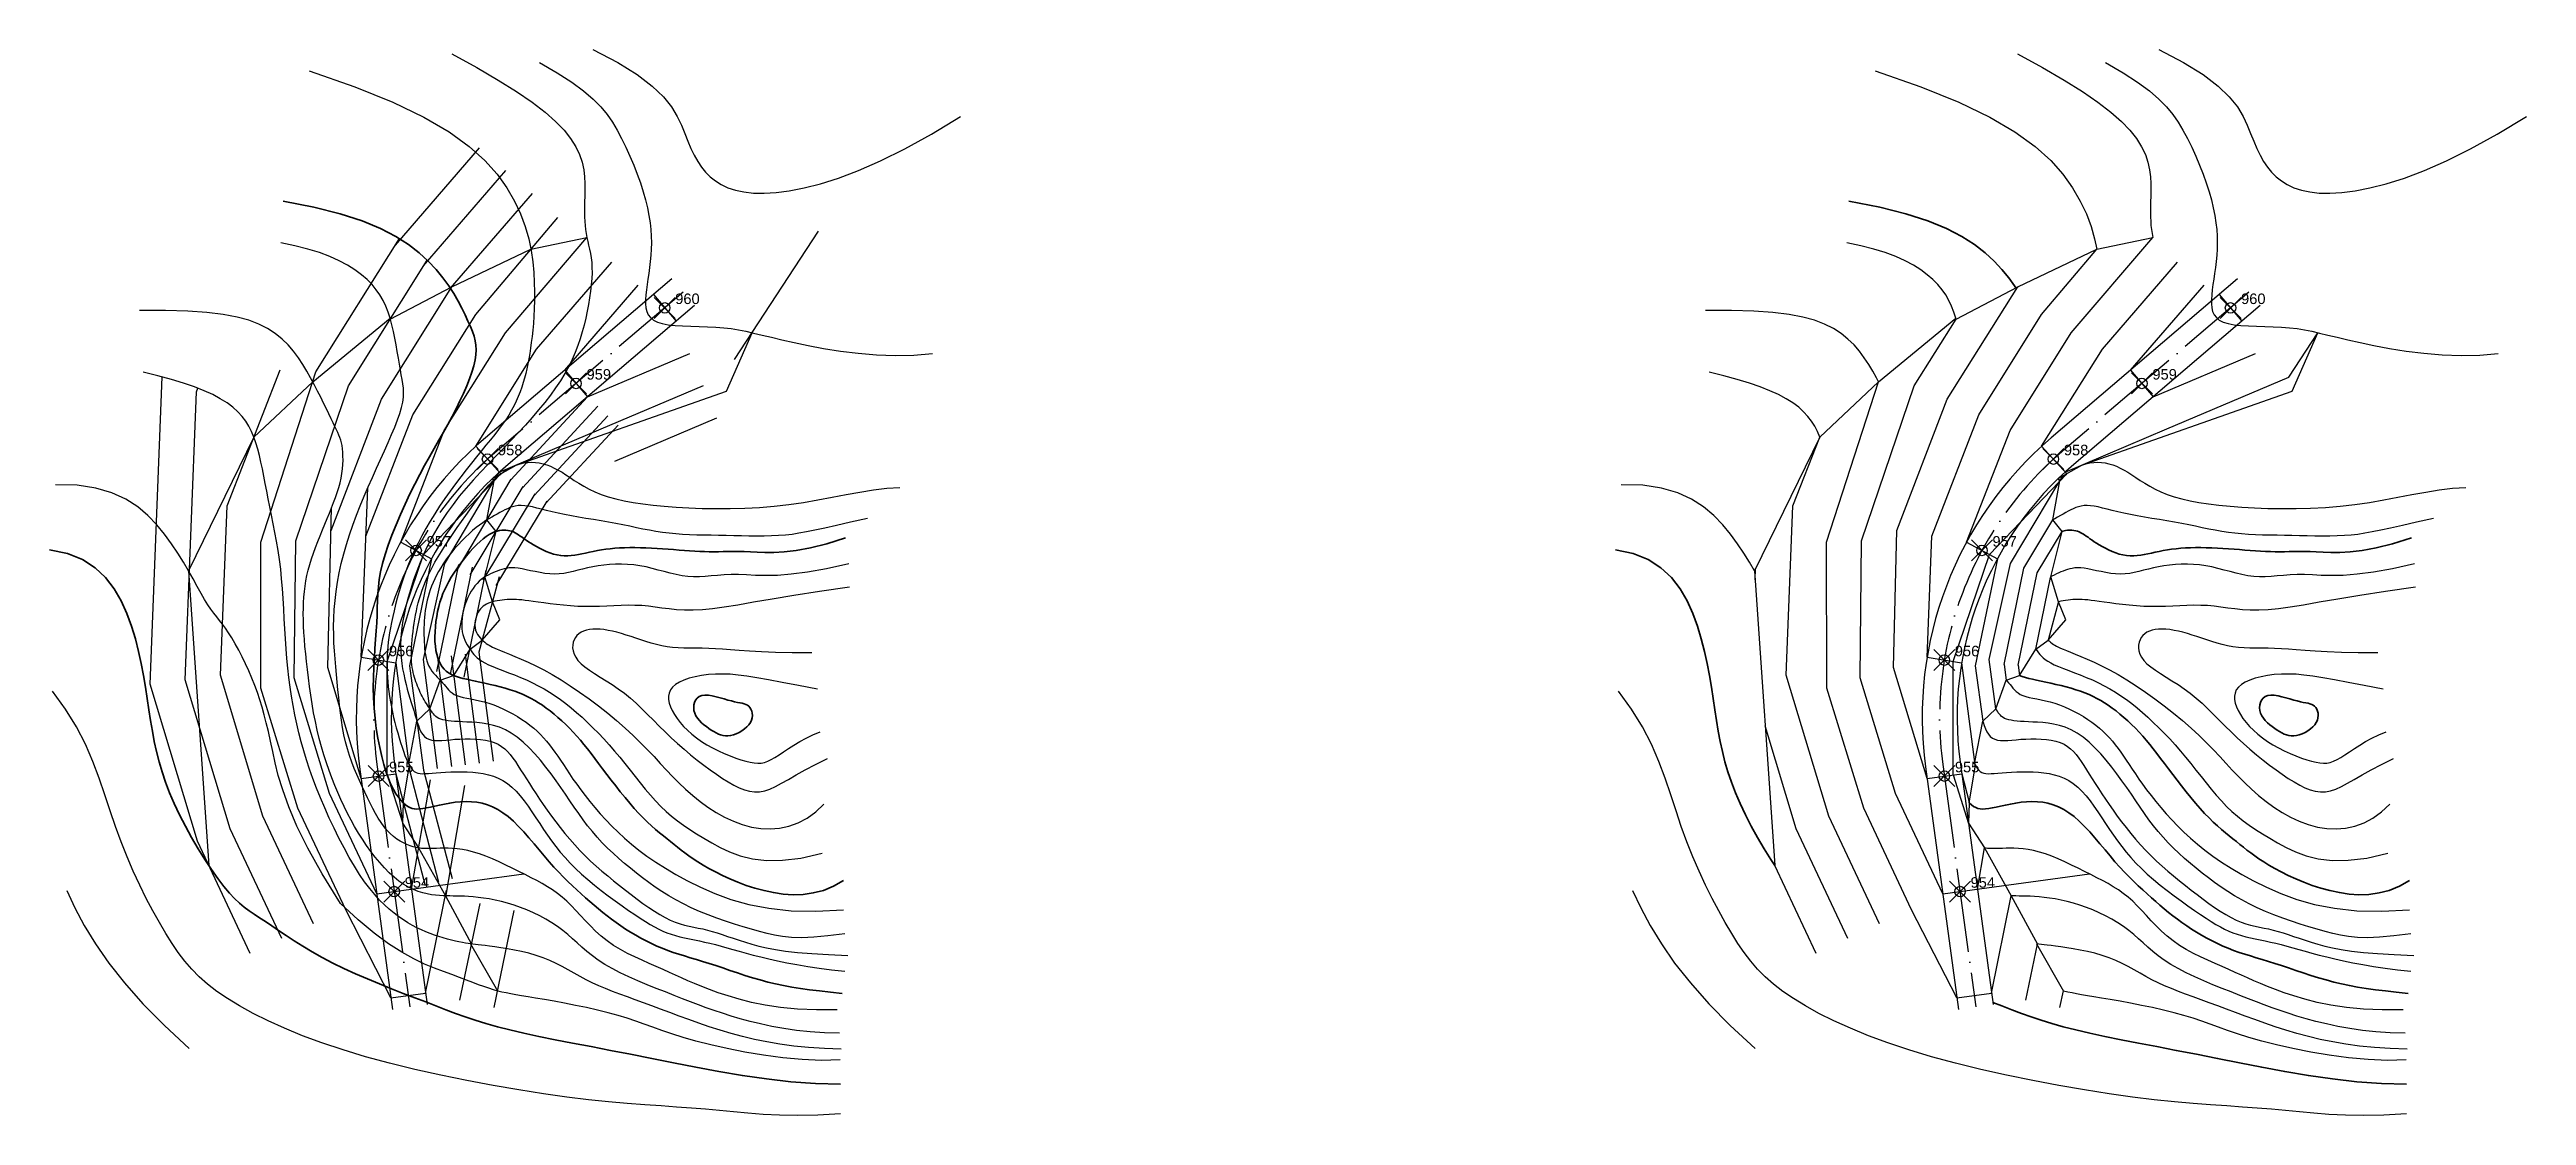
# Model space of a CAD drawing. Header units: metres. Extents: x 1 to 709, y -52 to 253.
import ezdxf

# ---------------------------------------------------------------- set-up
doc = ezdxf.new("R2010")
doc.units = ezdxf.units.M
doc.header["$PDMODE"] = 35
doc.header["$PDSIZE"] = 3
doc.linetypes.add('ACAD_ISO04W100', pattern=[30, 24, -3, 0, -3])
for name, color, linetype in [('01_eje', 3, 'ACAD_ISO04W100'), ('01_explanacion', 7, 'Continuous'), ('02_pendiente_explanacion', 7, 'Continuous'), ('03_linea_paso', 5, 'Continuous'), ('05_desmonte_curvas', 10, 'Continuous'), ('07_terraplen_curvas', 82, 'Continuous'), ('09_terraplen_curvas_este', 82, 'Continuous'), ('10_cebecera_talud', 50, 'Continuous'), ('lnterren', 40, 'Continuous')]:
    doc.layers.add(name, color=color, linetype=linetype)
doc.layers.add('lnterrdir', color=44, linetype='Continuous', lineweight=35)
doc.styles.get("Standard").update_dxf_attribs({"font": 'arial.ttf'})

msp = doc.modelspace()

# ---------------------------------------------------------------- texts
at = {"layer": '02_pendiente_explanacion'}
for s, p in [('960', (179.72, 180.09)), ('960', (627.32, 180.09)), ('959', (154.37, 158.49)), ('959', (601.97, 158.49)), ('958', (129.06, 136.85)), ('958', (576.67, 136.85)), ('957', (108.65, 110.74)), ('957', (556.25, 110.74)), ('956', (97.89, 79.39)), ('956', (545.49, 79.39)), ('955', (97.91, 46.23)), ('955', (545.51, 46.23)), ('954', (102.39, 13.23)), ('954', (549.99, 13.23))]:
    msp.add_text(s, height=3, dxfattribs=at).set_placement(p)

# ---------------------------------------------------------------- linework, layer by layer
at = {"layer": '01_eje'}
for points in [[(181.97, 183.47), (128.69, 138.07, 0.255342), (94.46, 48.5), (103.87, -20.86)], [(629.58, 183.47), (576.3, 138.07, 0.255342), (542.06, 48.5), (551.48, -20.86)]]:
    msp.add_lwpolyline(points, format="xyb", dxfattribs=at)
at = {"layer": '01_explanacion'}
for p, q in [((178.73, 187.27), (125.45, 141.87)), ((626.33, 187.27), (573.05, 141.87)), ((185.21, 179.66), (131.93, 134.26)), ((632.82, 179.66), (579.54, 134.26)), ((89.5, 47.83), (98.92, -21.54)), ((99.41, 49.17), (108.83, -20.19)), ((537.11, 47.83), (546.52, -21.54)), ((547.02, 49.17), (556.43, -20.19))]:
    msp.add_line(p, q, dxfattribs=at)
for centre, radius in [((193.55, 61.95), 105), ((641.15, 61.95), 105), ((193.55, 61.95), 95), ((641.15, 61.95), 95)]:
    msp.add_arc(centre, radius, 130.43378, 187.72956, dxfattribs=at)
at = {"layer": '02_pendiente_explanacion'}
for p, q in [((173.48, 182.8), (179.96, 175.18)), ((621.08, 182.8), (627.57, 175.18)), ((148.13, 161.2), (154.62, 153.59)), ((595.74, 161.2), (602.22, 153.59)), ((122.69, 139.44), (129.89, 131.57)), ((570.3, 139.44), (577.49, 131.57)), ((101.26, 112.02), (110.05, 107.25)), ((548.86, 112.02), (557.65, 107.25)), ((89.96, 79.1), (99.82, 77.47)), ((537.56, 79.1), (547.43, 77.47)), ((89.96, 44.46), (99.87, 45.8)), ((537.56, 44.46), (547.47, 45.8)), ((94.44, 11.46), (136.43, 17.16)), ((542.04, 11.46), (584.03, 17.16)), ((98.47, -18.23), (108.38, -16.89)), ((546.07, -18.23), (555.98, -16.89))]:
    msp.add_line(p, q, dxfattribs=at)
for p in [(176.72, 178.99), (624.32, 178.99), (151.37, 157.39), (598.98, 157.39), (126.07, 135.75), (573.67, 135.75), (105.65, 109.64), (553.26, 109.64), (94.89, 78.29), (542.5, 78.29), (94.91, 45.13), (542.52, 45.13), (99.39, 12.13), (547, 12.13)]:
    msp.add_point(p, dxfattribs=at)
at = {"layer": '03_linea_paso'}
for p, q in [((107.79, 108.48), (129.89, 131.57)), ((555.39, 108.48), (577.49, 131.57)), ((97.39, 45.47), (101.83, 31.54)), ((545, 45.47), (549.44, 31.54))]:
    msp.add_line(p, q, dxfattribs=at)
for points in [[(97.39, 45.47), (97.37, 77.87), (107.79, 108.48)], [(545, 45.47), (544.98, 77.87), (555.39, 108.48)]]:
    msp.add_lwpolyline(points, dxfattribs=at)
at = {"layer": '05_desmonte_curvas'}
for p, q in [((132.76, 129.82), (154.62, 153.59)), ((136.08, 127.59), (157.56, 150.88)), ((139.4, 125.37), (160.49, 148.15)), ((142.74, 123.16), (163.41, 145.42)), ((113.75, 105.73), (129.44, 132.06)), ((117.45, 104.22), (132.87, 130.01)), ((121.15, 102.7), (136.3, 127.94)), ((561.45, 105.89), (575.54, 129.54)), ((124.85, 101.18), (139.72, 125.87)), ((128.55, 99.66), (143.13, 123.78)), ((565.27, 104.58), (573.52, 118.37)), ((569.07, 103.23), (576.19, 115.08)), ((110.05, 107.25), (103.74, 76.66)), ((107.76, 78.49), (113.95, 106.39)), ((557.65, 107.25), (551.35, 76.66)), ((111.58, 75.05), (117.88, 105.64)), ((115.49, 74.24), (121.8, 104.83)), ((119.41, 73.43), (125.72, 104.02)), ((129.37, 102.11), (123.63, 80.53)), ((555.36, 78.49), (561.45, 105.89)), ((559.59, 77.01), (565.27, 104.58)), ((563.64, 76.86), (569.07, 103.23)), ((568.66, 81.43), (572.88, 101.89)), ((572.88, 101.89), (572.95, 102)), ((575.1, 95.05), (572.16, 84.02)), ((111.77, 47.34), (107.76, 78.49)), ((111.73, 79), (115.74, 47.85)), ((115.69, 79.51), (119.7, 48.36)), ((119.66, 80.02), (123.67, 48.87)), ((123.63, 80.53), (127.64, 49.38)), ((557.18, 64.38), (555.36, 78.49)), ((99.82, 77.47), (103.84, 46.31)), ((103.74, 76.66), (107.79, 46.88)), ((547.43, 77.47), (551.27, 47.65)), ((551.35, 76.66), (553.51, 60.8)), ((559.59, 77.01), (560.16, 72.58)), ((563.64, 76.86), (564.02, 73.89)), ((99.87, 45.8), (108.22, 13.82)), ((103.74, 46.81), (112.09, 14.83)), ((107.79, 46.88), (115.95, 15.86)), ((547.47, 45.8), (549.6, 37.66))]:
    msp.add_line(p, q, dxfattribs=at)
at = {"layer": '07_terraplen_curvas'}
for p, q in [((99.73, 196.95), (123.75, 224.76)), ((107.79, 190.99), (131.32, 218.22)), ((115.47, 184.58), (138.89, 211.68)), ((77.03, 160.74), (100.88, 198.79)), ((122.71, 177.13), (146.2, 204.85)), ((131.18, 171.82), (154.46, 199.12)), ((578.79, 171.82), (602.07, 199.12)), ((86.32, 156.72), (108.82, 192.63)), ((140.06, 167.16), (161.59, 192.07)), ((570.31, 177.13), (586.08, 195.73)), ((587.67, 167.16), (609.19, 192.07)), ((95.72, 152.9), (115.86, 185.03)), ((148.13, 161.2), (169.15, 185.53)), ((543.33, 152.9), (563.47, 185.03)), ((563.07, 184.58), (563.47, 185.03)), ((595.74, 161.2), (616.76, 185.53)), ((104.73, 148.44), (122.71, 177.13)), ((552.33, 148.44), (570.31, 177.13)), ((113.72, 143.95), (131.18, 171.82)), ((533.92, 156.72), (545.88, 175.8)), ((561.32, 143.95), (578.79, 171.82)), ((122.69, 139.44), (140.06, 167.16)), ((570.3, 139.44), (587.67, 167.16)), ((29.61, 71.41), (33.05, 159.23)), ((42.89, 155.02), (43.28, 156)), ((51.62, 122.38), (66.8, 161.26)), ((61.26, 111.99), (77.03, 160.74)), ((71.26, 112.35), (86.32, 156.72)), ((508.86, 111.99), (523.7, 157.85)), ((518.86, 112.35), (533.92, 156.72)), ((39.67, 72.69), (42.89, 155.02)), ((81.33, 115.31), (95.72, 152.9)), ((528.93, 115.31), (543.33, 152.9)), ((91.32, 113.76), (104.73, 148.44)), ((101.26, 112.02), (113.72, 143.95)), ((499.23, 122.38), (506.89, 142)), ((538.92, 113.76), (552.33, 148.44)), ((548.86, 112.02), (561.32, 143.95)), ((89.96, 79.1), (91.86, 127.59)), ((49.73, 73.97), (51.62, 122.38)), ((80.38, 76.22), (81.49, 121.9)), ((497.33, 73.97), (499.23, 122.38)), ((527.99, 76.22), (528.93, 115.31)), ((537.56, 79.1), (538.92, 113.76)), ((61.29, 70.27), (61.26, 111.99)), ((70.83, 73.27), (71.26, 112.35)), ((508.89, 70.27), (508.86, 111.99)), ((518.43, 73.27), (518.86, 112.35)), ((488.39, 101.23), (488.52, 104.46)), ((43.15, 26.5), (29.61, 71.41)), ((52.51, 30.09), (39.67, 72.69)), ((61.87, 33.68), (49.73, 73.97)), ((80.91, 40.2), (70.83, 73.27)), ((89.96, 44.46), (80.38, 76.22)), ((509.48, 33.68), (497.33, 73.97)), ((528.52, 40.2), (518.43, 73.27)), ((537.56, 44.46), (527.99, 76.22)), ((71.86, 35.94), (61.29, 70.27)), ((519.47, 35.94), (508.89, 70.27)), ((500.12, 30.09), (491.26, 59.46)), ((85.55, 6.89), (71.86, 35.94)), ((94.44, 11.46), (80.91, 40.2)), ((533.15, 6.89), (519.47, 35.94)), ((542.04, 11.46), (528.52, 40.2)), ((67.29, -1.31), (52.51, 30.09)), ((76.34, 2.94), (61.87, 33.68)), ((514.9, -1.31), (500.12, 30.09)), ((523.95, 2.94), (509.48, 33.68)), ((58.25, -5.57), (43.15, 26.5)), ((505.85, -5.57), (494, 19.61)), ((98.47, -18.23), (85.55, 6.89)), ((546.07, -18.23), (533.15, 6.89))]:
    msp.add_line(p, q, dxfattribs=at)
at = {"layer": '09_terraplen_curvas_este'}
for p, q in [((196.7, 164.24), (220.69, 200.92)), ((640.97, 159.14), (649.31, 171.9)), ((154.62, 153.59), (183.86, 165.98)), ((602.22, 153.59), (631.47, 165.98)), ((158.52, 144.38), (187.76, 156.77)), ((606.12, 144.38), (640.97, 159.14)), ((129.44, 132.06), (158.52, 144.38)), ((162.42, 135.17), (191.66, 147.56)), ((577.05, 132.06), (606.12, 144.38)), ((104.35, 12.81), (109.72, 44.11)), ((114.2, 11.11), (119.58, 42.42)), ((551.95, 12.81), (553.98, 24.6)), ((108.38, -16.89), (114.34, 12.51)), ((118.17, -18.93), (123.93, 8.73)), ((555.98, -16.89), (561.62, 10.89)), ((127.96, -20.97), (133.72, 6.69)), ((565.77, -18.93), (569.11, -2.89)), ((575.56, -20.97), (576.54, -16.28))]:
    msp.add_line(p, q, dxfattribs=at)
at = {"layer": '10_cebecera_talud'}
for p, q in [((138.47, 195.73), (154.46, 199.11)), ((586.08, 195.73), (602.07, 199.11)), ((115.86, 185.03), (138.47, 195.73)), ((563.47, 185.03), (586.08, 195.73)), ((98.28, 175.8), (115.86, 185.03)), ((545.88, 175.8), (563.47, 185.03)), ((76.1, 157.85), (98.22, 176.02)), ((194.35, 155.2), (201.71, 171.9)), ((523.7, 157.85), (545.82, 176.02)), ((641.96, 155.2), (649.31, 171.9)), ((76.1, 157.85), (59.28, 142)), ((523.7, 157.85), (506.89, 142)), ((134.24, 134.04), (194.35, 155.2)), ((581.84, 134.04), (641.96, 155.2)), ((59.28, 142), (40.61, 103.83)), ((506.89, 142), (488.21, 103.83)), ((125.91, 118.37), (127.94, 129.54)), ((127.47, 130.21), (134.24, 134.04)), ((127.94, 129.54), (127.47, 130.21)), ((573.52, 118.37), (575.54, 129.54)), ((575.08, 130.21), (581.84, 134.04)), ((575.54, 129.54), (575.08, 130.21)), ((125.32, 102.09), (128.58, 115.08)), ((128.58, 115.08), (125.91, 118.37)), ((572.92, 102.09), (576.19, 115.08)), ((576.19, 115.08), (573.52, 118.37)), ((40.61, 103.83), (46.39, 19.61)), ((127.52, 94.94), (125.32, 102.09)), ((488.21, 103.83), (494, 19.61)), ((575.13, 94.94), (572.92, 102.09)), ((129.58, 89.82), (127.52, 94.94)), ((577.19, 89.82), (575.13, 94.94)), ((124.55, 84.02), (129.58, 89.82)), ((572.16, 84.02), (577.19, 89.82)), ((116.42, 73.89), (121.06, 81.43)), ((121.06, 81.43), (124.55, 84.02)), ((564.02, 73.89), (568.66, 81.43)), ((568.66, 81.43), (572.16, 84.02)), ((109.58, 64.38), (112.55, 72.58)), ((112.55, 72.58), (116.35, 73.92)), ((557.18, 64.38), (560.16, 72.58)), ((560.16, 72.58), (563.95, 73.92)), ((105.9, 60.8), (109.58, 64.38)), ((553.51, 60.8), (557.18, 64.38)), ((103.53, 48.65), (105.9, 60.8)), ((551.14, 48.65), (553.51, 60.8)), ((101.97, 37.49), (103.76, 48.22)), ((549.57, 37.49), (551.36, 48.22)), ((101.97, 37.49), (101.78, 31.69)), ((549.57, 37.49), (549.39, 31.69)), ((101.78, 31.69), (106.37, 24.6)), ((549.39, 31.69), (553.98, 24.6)), ((106.37, 24.6), (114.01, 10.89)), ((553.98, 24.6), (561.62, 10.89)), ((114.01, 10.89), (121.51, -2.89)), ((561.62, 10.89), (569.11, -2.89)), ((121.22, -2.86), (128.93, -16.28)), ((568.83, -2.86), (576.6, -16.3))]:
    msp.add_line(p, q, dxfattribs=at)
at = {"layer": 'lnterrdir'}
for points in [[(227.46, -17.02), (224.07, -16.65), (220.97, -16.28), (218.12, -15.92), (215.49, -15.55), (213.02, -15.16), (210.68, -14.74), (208.42, -14.26), (206.21, -13.74), (204, -13.15), (201.8, -12.5), (199.62, -11.82), (197.48, -11.12), (195.37, -10.41), (193.31, -9.71), (191.31, -9.04), (189.39, -8.41), (187.54, -7.82), (185.76, -7.28), (184.04, -6.77), (182.37, -6.27), (180.75, -5.77), (179.15, -5.25), (177.58, -4.7), (176.03, -4.1), (174.48, -3.45), (172.94, -2.74), (171.41, -1.98), (169.9, -1.18), (168.42, -0.35), (166.96, 0.52), (165.54, 1.42), (164.16, 2.34), (162.82, 3.27), (161.52, 4.23), (160.25, 5.2), (159, 6.19), (157.76, 7.2), (156.54, 8.23), (155.32, 9.28), (154.09, 10.35), (152.85, 11.46), (151.6, 12.59), (150.33, 13.77), (149.04, 15), (147.73, 16.3), (146.41, 17.67), (145.05, 19.13), (143.67, 20.67), (142.27, 22.32), (140.84, 24.03), (139.39, 25.77), (137.92, 27.5), (136.44, 29.18), (134.96, 30.77), (133.47, 32.24), (131.98, 33.55), (130.49, 34.67), (129.01, 35.6), (127.52, 36.35), (126.02, 36.94), (124.52, 37.37), (123.01, 37.66), (121.48, 37.82), (119.94, 37.86), (118.38, 37.79), (116.82, 37.64), (115.28, 37.42), (113.78, 37.15), (112.34, 36.86), (110.98, 36.57), (109.72, 36.29), (108.58, 36.06), (107.57, 35.88), (106.68, 35.76), (105.88, 35.72), (105.17, 35.76), (104.5, 35.9), (103.87, 36.13), (103.25, 36.47), (102.62, 36.92), (101.97, 37.49), (101.29, 38.21), (100.59, 39.08), (99.89, 40.11), (99.18, 41.34), (98.47, 42.76), (97.78, 44.41), (97.1, 46.29), (96.44, 48.41), (95.82, 50.75), (95.25, 53.28), (94.73, 55.95), (94.28, 58.74), (93.92, 61.62), (93.64, 64.54), (93.48, 67.48), (93.42, 70.41), (93.45, 73.3), (93.56, 76.14), (93.72, 78.91), (93.9, 81.6), (94.09, 84.18), (94.27, 86.64), (94.41, 88.97), (94.49, 91.15), (94.55, 93.22), (94.61, 95.23), (94.71, 97.22), (94.87, 99.23), (95.13, 101.32), (95.52, 103.52), (96.07, 105.89), (96.8, 108.45), (97.7, 111.17), (98.75, 114.02), (99.91, 116.95), (101.17, 119.91), (102.5, 122.87), (103.89, 125.79), (105.29, 128.61), (106.7, 131.32), (108.1, 133.9), (109.48, 136.39), (110.85, 138.8), (112.19, 141.14), (113.49, 143.43), (114.75, 145.69), (115.96, 147.93), (117.11, 150.16), (118.2, 152.38), (119.2, 154.55), (120.11, 156.67), (120.91, 158.7), (121.58, 160.63), (122.12, 162.43), (122.51, 164.1), (122.74, 165.61), (122.82, 167), (122.75, 168.31), (122.55, 169.59), (122.21, 170.88), (121.75, 172.22), (121.17, 173.65), (120.48, 175.22), (119.69, 176.97), (118.77, 178.87), (117.7, 180.91), (116.45, 183.06), (114.99, 185.31), (113.3, 187.62), (111.34, 189.98), (109.1, 192.37), (106.53, 194.75), (103.5, 197.12), (99.86, 199.44), (95.48, 201.68), (90.21, 203.84), (83.91, 205.87), (76.43, 207.76), (67.63, 209.48)], [(562.95, 184.76), (562.6, 185.31), (560.9, 187.62), (558.95, 189.98), (556.71, 192.37), (554.13, 194.75), (551.1, 197.12), (547.47, 199.44), (543.09, 201.68), (537.82, 203.84), (531.52, 205.87), (524.04, 207.76), (515.24, 209.48)], [(228.44, 113.21), (223.03, 111.58), (218.35, 110.43), (214.33, 109.67), (210.88, 109.23), (207.92, 109.05), (205.38, 109.04), (203.17, 109.12), (201.21, 109.23), (199.42, 109.31), (197.78, 109.35), (196.25, 109.35), (194.82, 109.34), (193.44, 109.31), (192.11, 109.29), (190.8, 109.27), (189.47, 109.28), (188.11, 109.31), (186.71, 109.36), (185.28, 109.44), (183.82, 109.53), (182.33, 109.64), (180.81, 109.75), (179.27, 109.87), (177.71, 109.98), (176.12, 110.1), (174.53, 110.2), (172.93, 110.3), (171.34, 110.37), (169.77, 110.43), (168.22, 110.46), (166.71, 110.46), (165.24, 110.43), (163.82, 110.36), (162.46, 110.26), (161.14, 110.13), (159.87, 109.97), (158.65, 109.79), (157.46, 109.59), (156.31, 109.37), (155.2, 109.15), (154.12, 108.91), (153.07, 108.68), (152.04, 108.47), (151.02, 108.3), (150.02, 108.16), (149.01, 108.09), (148, 108.09), (146.98, 108.17), (145.94, 108.35), (144.91, 108.62), (143.87, 108.96), (142.86, 109.35), (141.87, 109.79), (140.92, 110.25), (140.03, 110.73), (139.2, 111.22), (138.44, 111.69), (137.74, 112.15), (137.11, 112.58), (136.52, 113), (135.96, 113.4), (135.44, 113.76), (134.93, 114.1), (134.44, 114.41), (133.95, 114.69), (133.45, 114.93), (132.95, 115.12), (132.43, 115.28), (131.9, 115.39), (131.34, 115.45), (130.76, 115.47), (130.14, 115.42), (129.49, 115.32), (128.81, 115.16), (128.08, 114.92), (127.32, 114.59), (126.53, 114.17), (125.69, 113.64), (124.82, 113), (123.92, 112.24), (122.98, 111.34), (122.01, 110.34), (121.03, 109.24), (120.06, 108.08), (119.11, 106.86), (118.18, 105.63), (117.3, 104.39), (116.48, 103.16), (115.72, 101.98), (115.03, 100.81), (114.41, 99.66), (113.84, 98.51), (113.33, 97.34), (112.88, 96.14), (112.47, 94.89), (112.11, 93.59), (111.8, 92.22), (111.54, 90.79), (111.32, 89.33), (111.16, 87.86), (111.06, 86.41), (111.02, 84.98), (111.05, 83.6), (111.15, 82.3), (111.32, 81.09), (111.56, 79.97), (111.87, 78.94), (112.24, 78.01), (112.67, 77.16), (113.15, 76.41), (113.69, 75.74), (114.28, 75.17), (114.91, 74.68), (115.6, 74.27), (116.35, 73.92), (117.17, 73.61), (118.06, 73.34), (119.04, 73.08), (120.11, 72.84), (121.28, 72.58), (122.55, 72.31), (123.91, 72.01), (125.33, 71.7), (126.78, 71.36), (128.26, 71), (129.72, 70.62), (131.15, 70.23), (132.53, 69.81), (133.83, 69.38), (135.07, 68.92), (136.25, 68.43), (137.39, 67.91), (138.5, 67.35), (139.59, 66.74), (140.67, 66.09), (141.76, 65.37), (142.86, 64.59), (143.98, 63.76), (145.09, 62.87), (146.21, 61.93), (147.32, 60.94), (148.42, 59.91), (149.5, 58.84), (150.56, 57.73), (151.59, 56.58), (152.61, 55.4), (153.61, 54.18), (154.63, 52.9), (155.66, 51.57), (156.72, 50.19), (157.81, 48.74), (158.96, 47.21), (160.17, 45.62), (161.42, 43.98), (162.72, 42.32), (164.03, 40.65), (165.37, 39.01), (166.7, 37.42), (168.01, 35.91), (169.31, 34.49), (170.57, 33.19), (171.79, 32.01), (172.97, 30.91), (174.13, 29.9), (175.24, 28.96), (176.33, 28.08), (177.38, 27.23), (178.4, 26.42), (179.4, 25.61), (180.39, 24.81), (181.41, 24.01), (182.47, 23.2), (183.6, 22.37), (184.83, 21.52), (186.19, 20.63), (187.7, 19.7), (189.37, 18.73), (191.21, 17.73), (193.21, 16.73), (195.35, 15.74), (197.62, 14.79), (200.01, 13.9), (202.51, 13.1), (205.11, 12.39), (207.81, 11.82), (210.57, 11.42), (213.4, 11.24), (216.26, 11.32), (219.16, 11.72), (222.06, 12.47), (224.96, 13.64), (227.84, 15.26)], [(676.04, 113.21), (670.63, 111.58), (665.95, 110.43), (661.93, 109.67), (658.48, 109.23), (655.53, 109.05), (652.99, 109.04), (650.77, 109.12), (648.81, 109.23), (647.03, 109.31), (645.38, 109.35), (643.86, 109.35), (642.42, 109.34), (641.05, 109.31), (639.72, 109.29), (638.4, 109.27), (637.07, 109.28), (635.71, 109.31), (634.32, 109.36), (632.89, 109.44), (631.43, 109.53), (629.94, 109.64), (628.42, 109.75), (626.88, 109.87), (625.31, 109.98), (623.73, 110.1), (622.13, 110.2), (620.54, 110.3), (618.95, 110.37), (617.37, 110.43), (615.82, 110.46), (614.31, 110.46), (612.84, 110.43), (611.43, 110.36), (610.06, 110.26), (608.75, 110.13), (607.48, 109.97), (606.25, 109.79), (605.07, 109.59), (603.92, 109.37), (602.81, 109.15), (601.73, 108.91), (600.68, 108.68), (599.65, 108.47), (598.63, 108.3), (597.62, 108.16), (596.62, 108.09), (595.6, 108.09), (594.58, 108.17), (593.55, 108.35), (592.51, 108.62), (591.48, 108.96), (590.46, 109.35), (589.47, 109.79), (588.53, 110.25), (587.63, 110.73), (586.8, 111.22), (586.04, 111.69), (585.35, 112.15), (584.71, 112.58), (584.12, 113), (583.57, 113.4), (583.04, 113.76), (582.54, 114.1), (582.05, 114.41), (581.55, 114.69), (581.06, 114.93), (580.55, 115.12), (580.04, 115.28), (579.5, 115.39), (578.95, 115.45), (578.36, 115.47), (577.75, 115.42), (577.1, 115.32), (576.41, 115.16), (576.19, 115.08)], [(227.01, -42.9), (219.86, -42.72), (212.79, -42.22), (205.81, -41.44), (198.95, -40.46), (192.22, -39.33), (185.63, -38.09), (179.22, -36.83), (173, -35.58), (166.98, -34.39), (161.19, -33.27), (155.66, -32.21), (150.39, -31.2), (145.42, -30.23), (140.77, -29.28), (136.45, -28.35), (132.49, -27.44), (128.9, -26.52), (125.62, -25.59), (122.58, -24.65), (119.7, -23.69), (116.92, -22.69), (114.15, -21.66), (111.33, -20.57), (108.39, -19.43), (105.27, -18.23), (102, -16.97), (98.62, -15.65), (95.19, -14.28), (91.75, -12.85), (88.35, -11.38), (85.03, -9.87), (81.84, -8.31), (78.82, -6.72), (75.98, -5.11), (73.32, -3.51), (70.82, -1.94), (68.5, -0.43), (66.35, 1), (64.37, 2.34), (62.56, 3.55), (60.91, 4.62), (59.38, 5.62), (57.94, 6.6), (56.55, 7.63), (55.17, 8.78), (53.76, 10.12), (52.28, 11.7), (50.7, 13.61), (48.97, 15.88), (47.15, 18.47), (45.26, 21.31), (43.36, 24.36), (41.49, 27.54), (39.69, 30.79), (38.01, 34.05), (36.49, 37.26), (35.16, 40.37), (34.01, 43.38), (33.03, 46.33), (32.18, 49.24), (31.45, 52.14), (30.82, 55.05), (30.26, 58), (29.76, 61.02), (29.29, 64.11), (28.81, 67.29), (28.31, 70.56), (27.75, 73.9), (27.1, 77.32), (26.33, 80.8), (25.4, 84.36), (24.29, 87.98), (22.96, 91.64), (21.34, 95.25), (19.34, 98.71), (16.88, 101.9), (13.89, 104.72), (10.28, 107.06), (5.96, 108.8), (0.87, 109.84)], [(494, 19.61), (492.87, 21.31), (490.97, 24.36), (489.1, 27.54), (487.3, 30.79), (485.62, 34.05), (484.09, 37.26), (482.76, 40.37), (481.62, 43.38), (480.63, 46.33), (479.78, 49.24), (479.06, 52.14), (478.42, 55.05), (477.87, 58), (477.36, 61.02), (476.89, 64.11), (476.42, 67.29), (475.92, 70.56), (475.36, 73.9), (474.71, 77.32), (473.93, 80.8), (473.01, 84.36), (471.9, 87.98), (470.57, 91.64), (468.94, 95.25), (466.95, 98.71), (464.49, 101.9), (461.49, 104.72), (457.88, 107.06), (453.57, 108.8), (448.47, 109.84)], [(563.95, 73.92), (564.77, 73.61), (565.66, 73.34), (566.64, 73.08), (567.71, 72.84), (568.88, 72.58), (570.16, 72.31), (571.51, 72.01), (572.93, 71.7), (574.39, 71.36), (575.86, 71), (577.32, 70.62), (578.75, 70.23), (580.13, 69.81), (581.44, 69.38), (582.67, 68.92), (583.86, 68.43), (585, 67.91), (586.11, 67.35), (587.2, 66.74), (588.28, 66.09), (589.37, 65.37), (590.47, 64.59), (591.58, 63.76), (592.7, 62.87), (593.82, 61.93), (594.93, 60.94), (596.03, 59.91), (597.11, 58.84), (598.17, 57.73), (599.2, 56.58), (600.21, 55.4), (601.22, 54.18), (602.23, 52.9), (603.26, 51.57), (604.32, 50.19), (605.42, 48.74), (606.57, 47.21), (607.77, 45.62), (609.03, 43.98), (610.32, 42.32), (611.64, 40.65), (612.97, 39.01), (614.3, 37.42), (615.62, 35.91), (616.91, 34.49), (618.17, 33.19), (619.39, 32.01), (620.58, 30.91), (621.73, 29.9), (622.85, 28.96), (623.93, 28.08), (624.99, 27.23), (626.01, 26.42), (627.01, 25.61), (628, 24.81), (629.01, 24.01), (630.07, 23.2), (631.21, 22.37), (632.44, 21.52), (633.8, 20.63), (635.3, 19.7), (636.98, 18.73), (638.82, 17.73), (640.81, 16.73), (642.95, 15.74), (645.22, 14.79), (647.61, 13.9), (650.12, 13.1), (652.72, 12.39), (655.41, 11.82), (658.18, 11.42), (661, 11.24), (663.87, 11.32), (666.76, 11.72), (669.67, 12.47), (672.57, 13.64), (675.45, 15.26)], [(675.07, -17.02), (671.67, -16.65), (668.58, -16.28), (665.73, -15.92), (663.09, -15.55), (660.63, -15.16), (658.28, -14.74), (656.03, -14.26), (653.81, -13.74), (651.6, -13.15), (649.41, -12.5), (647.23, -11.82), (645.08, -11.12), (642.97, -10.41), (640.92, -9.71), (638.92, -9.04), (636.99, -8.41), (635.14, -7.82), (633.36, -7.28), (631.64, -6.77), (629.98, -6.27), (628.35, -5.77), (626.76, -5.25), (625.19, -4.7), (623.63, -4.1), (622.08, -3.45), (620.54, -2.74), (619.02, -1.98), (617.51, -1.18), (616.02, -0.35), (614.57, 0.52), (613.15, 1.42), (611.77, 2.34), (610.43, 3.27), (609.12, 4.23), (607.85, 5.2), (606.6, 6.19), (605.37, 7.2), (604.14, 8.23), (602.92, 9.28), (601.69, 10.35), (600.45, 11.46), (599.2, 12.59), (597.93, 13.77), (596.65, 15), (595.34, 16.3), (594.01, 17.67), (592.66, 19.13), (591.28, 20.67), (589.87, 22.32), (588.44, 24.03), (586.99, 25.77), (585.53, 27.5), (584.05, 29.18), (582.56, 30.77), (581.07, 32.24), (579.58, 33.55), (578.1, 34.67), (576.61, 35.6), (575.12, 36.35), (573.63, 36.94), (572.13, 37.37), (570.62, 37.66), (569.09, 37.82), (567.55, 37.86), (565.99, 37.79), (564.43, 37.64), (562.89, 37.42), (561.39, 37.15), (559.95, 36.86), (558.59, 36.57), (557.33, 36.29), (556.18, 36.06), (555.18, 35.88), (554.28, 35.76), (553.49, 35.72), (552.77, 35.76), (552.11, 35.9), (551.47, 36.13), (550.86, 36.47), (550.23, 36.92), (549.57, 37.49)], [(674.62, -42.9), (667.47, -42.72), (660.4, -42.22), (653.42, -41.44), (646.55, -40.46), (639.82, -39.33), (633.24, -38.09), (626.83, -36.83), (620.6, -35.58), (614.59, -34.39), (608.8, -33.27), (603.26, -32.21), (598, -31.2), (593.02, -30.23), (588.37, -29.28), (584.05, -28.35), (580.1, -27.44), (576.51, -26.52), (573.23, -25.59), (570.19, -24.65), (567.31, -23.69), (564.52, -22.69), (561.76, -21.66), (558.94, -20.57), (556.35, -19.57)]]:
    msp.add_lwpolyline(points, dxfattribs=at)
for points in [[(187.34, 68.15), (186.59, 67.87), (186, 67.43), (185.54, 66.86), (185.22, 66.2), (185.04, 65.47), (185, 64.69), (185.08, 63.9), (185.3, 63.12), (185.64, 62.38), (186.1, 61.68), (186.64, 61.02), (187.25, 60.4), (187.92, 59.82), (188.62, 59.27), (189.33, 58.77), (190.03, 58.3), (190.72, 57.88), (191.39, 57.5), (192.05, 57.17), (192.71, 56.91), (193.39, 56.73), (194.08, 56.63), (194.8, 56.62), (195.56, 56.71), (196.36, 56.92), (197.18, 57.22), (197.99, 57.61), (198.79, 58.08), (199.53, 58.61), (200.2, 59.19), (200.77, 59.82), (201.22, 60.47), (201.53, 61.14), (201.71, 61.81), (201.77, 62.47), (201.72, 63.1), (201.58, 63.7), (201.36, 64.24), (201.07, 64.71), (200.73, 65.11), (200.34, 65.41), (199.91, 65.64), (199.41, 65.82), (198.85, 65.96), (198.22, 66.09), (197.5, 66.22), (196.69, 66.39), (195.78, 66.61), (194.77, 66.89), (193.68, 67.2), (192.55, 67.53), (191.41, 67.83), (190.28, 68.07), (189.21, 68.23), (188.21, 68.27)], [(634.94, 68.15), (634.2, 67.87), (633.6, 67.43), (633.15, 66.86), (632.83, 66.2), (632.65, 65.47), (632.6, 64.69), (632.69, 63.9), (632.91, 63.12), (633.25, 62.38), (633.7, 61.68), (634.24, 61.02), (634.86, 60.4), (635.52, 59.82), (636.22, 59.27), (636.93, 58.77), (637.64, 58.3), (638.32, 57.88), (638.99, 57.5), (639.65, 57.17), (640.32, 56.91), (640.99, 56.73), (641.68, 56.63), (642.41, 56.62), (643.16, 56.71), (643.96, 56.92), (644.78, 57.22), (645.6, 57.61), (646.39, 58.08), (647.13, 58.61), (647.8, 59.19), (648.37, 59.82), (648.82, 60.47), (649.13, 61.14), (649.31, 61.81), (649.37, 62.47), (649.33, 63.1), (649.19, 63.7), (648.97, 64.24), (648.68, 64.71), (648.34, 65.11), (647.95, 65.41), (647.51, 65.64), (647.02, 65.82), (646.46, 65.96), (645.82, 66.09), (645.1, 66.22), (644.29, 66.39), (643.38, 66.61), (642.37, 66.89), (641.29, 67.2), (640.16, 67.53), (639.01, 67.83), (637.89, 68.07), (636.81, 68.23), (635.82, 68.27)]]:
    msp.add_lwpolyline(points, close=True, dxfattribs=at)
at = {"layer": 'lnterren'}
for points in [[(115.85, 251.62), (122.98, 247.69), (129.13, 244.09), (134.38, 240.8), (138.81, 237.76), (142.5, 234.94), (145.51, 232.31), (147.93, 229.81), (149.83, 227.41), (151.29, 225.07), (152.36, 222.8), (153.1, 220.6), (153.57, 218.48), (153.83, 216.44), (153.93, 214.5), (153.92, 212.66), (153.87, 210.92), (153.83, 209.3), (153.8, 207.78), (153.8, 206.35), (153.82, 205.01), (153.87, 203.73), (153.96, 202.52), (154.08, 201.35), (154.25, 200.22), (154.46, 199.11), (154.71, 198.01), (154.97, 196.91), (155.23, 195.77), (155.47, 194.58), (155.68, 193.33), (155.84, 192), (155.93, 190.56), (155.94, 189.01), (155.88, 187.35), (155.74, 185.6), (155.53, 183.77), (155.26, 181.89), (154.94, 179.97), (154.56, 178.01), (154.13, 176.05), (153.66, 174.09), (153.14, 172.13), (152.55, 170.16), (151.88, 168.2), (151.11, 166.22), (150.25, 164.23), (149.27, 162.23), (148.16, 160.21), (146.91, 158.17), (145.53, 156.11), (144.03, 154.03), (142.41, 151.93), (140.67, 149.8), (138.83, 147.65), (136.9, 145.48), (134.87, 143.29), (132.76, 141.07), (130.6, 138.83), (128.41, 136.57), (126.22, 134.3), (124.06, 132.02), (121.95, 129.72), (119.92, 127.42), (118, 125.12), (116.21, 122.82), (114.55, 120.51), (113.01, 118.19), (111.58, 115.85), (110.25, 113.5), (109.02, 111.11), (107.88, 108.69), (106.82, 106.23), (105.83, 103.74), (104.92, 101.22), (104.1, 98.69), (103.36, 96.19), (102.73, 93.73), (102.2, 91.33), (101.78, 89.01), (101.48, 86.79), (101.3, 84.69), (101.23, 82.71), (101.26, 80.83), (101.37, 79.06), (101.56, 77.37), (101.81, 75.76), (102.1, 74.23), (102.42, 72.76), (102.77, 71.35), (103.13, 69.99), (103.5, 68.68), (103.87, 67.41), (104.25, 66.19), (104.62, 65), (104.98, 63.85), (105.32, 62.72), (105.65, 61.63), (105.97, 60.57), (106.3, 59.58), (106.66, 58.65), (107.05, 57.81), (107.5, 57.08), (108.02, 56.47), (108.62, 55.98), (109.32, 55.65), (110.11, 55.44), (111, 55.33), (111.98, 55.31), (113.05, 55.36), (114.2, 55.44), (115.44, 55.55), (116.77, 55.65), (118.17, 55.73), (119.63, 55.77), (121.11, 55.78), (122.6, 55.72), (124.05, 55.6), (125.46, 55.4), (126.79, 55.12), (128.01, 54.73), (129.1, 54.24), (130.08, 53.64), (130.97, 52.95), (131.79, 52.16), (132.56, 51.28), (133.3, 50.31), (134.03, 49.27), (134.76, 48.15), (135.53, 46.95), (136.33, 45.7), (137.17, 44.38), (138.05, 43), (138.97, 41.57), (139.94, 40.08), (140.96, 38.55), (142.02, 36.98), (143.15, 35.36), (144.32, 33.72), (145.55, 32.07), (146.83, 30.4), (148.16, 28.74), (149.55, 27.09), (150.98, 25.47), (152.46, 23.89), (153.98, 22.35), (155.55, 20.85), (157.15, 19.39), (158.78, 17.97), (160.43, 16.58), (162.1, 15.21), (163.78, 13.87), (165.47, 12.55), (167.16, 11.25), (168.84, 9.98), (170.51, 8.76), (172.15, 7.6), (173.76, 6.53), (175.33, 5.55), (176.85, 4.69), (178.32, 3.97), (179.73, 3.38), (181.09, 2.91), (182.42, 2.54), (183.72, 2.24), (185, 1.97), (186.29, 1.71), (187.59, 1.44), (188.92, 1.13), (190.29, 0.75), (191.7, 0.32), (193.17, -0.17), (194.71, -0.69), (196.31, -1.23), (198, -1.79), (199.77, -2.36), (201.65, -2.91), (203.64, -3.45), (205.84, -3.96), (208.35, -4.44), (211.27, -4.88), (214.7, -5.27), (218.74, -5.61), (223.49, -5.9), (229.06, -6.12)], [(140.97, 249.16), (146, 246.2), (150.14, 243.51), (153.51, 241.02), (156.24, 238.69), (158.45, 236.45), (160.24, 234.26), (161.76, 232.05), (163.11, 229.77), (164.39, 227.39), (165.62, 224.91), (166.78, 222.37), (167.87, 219.8), (168.87, 217.23), (169.77, 214.69), (170.56, 212.21), (171.24, 209.83), (171.79, 207.56), (172.21, 205.4), (172.53, 203.34), (172.74, 201.36), (172.86, 199.45), (172.9, 197.6), (172.85, 195.79), (172.74, 194.02), (172.58, 192.26), (172.37, 190.54), (172.14, 188.85), (171.9, 187.21), (171.67, 185.63), (171.47, 184.12), (171.32, 182.69), (171.24, 181.35), (171.24, 180.1), (171.35, 178.96), (171.6, 177.93), (172.02, 177.01), (172.65, 176.2), (173.5, 175.52), (174.61, 174.95), (176.01, 174.51), (177.71, 174.19), (179.68, 173.98), (181.84, 173.84), (184.14, 173.75), (186.53, 173.68), (188.94, 173.6), (191.31, 173.49), (193.59, 173.32), (195.74, 173.06), (197.83, 172.72), (199.93, 172.3), (202.14, 171.8), (204.53, 171.23), (207.2, 170.58), (210.24, 169.86), (213.72, 169.08), (217.7, 168.25), (222.13, 167.42), (226.92, 166.65), (231.99, 166.01), (237.24, 165.56), (242.59, 165.37), (247.95, 165.48), (253.25, 165.98)], [(156.18, 252.84), (163.29, 249.14), (168.88, 245.66), (173.16, 242.39), (176.35, 239.31), (178.65, 236.43), (180.29, 233.73), (181.48, 231.2), (182.43, 228.83), (183.32, 226.62), (184.23, 224.56), (185.16, 222.64), (186.15, 220.88), (187.22, 219.26), (188.41, 217.79), (189.73, 216.46), (191.22, 215.27), (192.9, 214.22), (194.8, 213.33), (196.94, 212.63), (199.36, 212.12), (202.08, 211.83), (205.13, 211.78), (208.54, 212), (212.34, 212.49), (216.55, 213.28), (221.22, 214.46), (226.39, 216.08), (232.11, 218.24), (238.41, 221.01), (245.35, 224.46), (252.96, 228.67), (261.29, 233.72)], [(563.45, 251.62), (570.58, 247.69), (576.73, 244.09), (581.99, 240.8), (586.42, 237.76), (590.1, 234.94), (593.12, 232.31), (595.54, 229.81), (597.44, 227.41), (598.9, 225.07), (599.97, 222.8), (600.71, 220.6), (601.18, 218.48), (601.43, 216.44), (601.53, 214.5), (601.53, 212.66), (601.48, 210.92), (601.44, 209.3), (601.41, 207.78), (601.4, 206.35), (601.42, 205.01), (601.48, 203.73), (601.56, 202.52), (601.69, 201.35), (601.86, 200.22), (602.07, 199.11)], [(588.58, 249.16), (593.6, 246.2), (597.74, 243.51), (601.12, 241.02), (603.85, 238.69), (606.05, 236.45), (607.85, 234.26), (609.36, 232.05), (610.71, 229.77), (611.99, 227.39), (613.22, 224.91), (614.38, 222.37), (615.47, 219.8), (616.47, 217.23), (617.37, 214.69), (618.17, 212.21), (618.84, 209.83), (619.39, 207.56), (619.82, 205.4), (620.14, 203.34), (620.35, 201.36), (620.47, 199.45), (620.5, 197.6), (620.46, 195.79), (620.35, 194.02), (620.18, 192.26), (619.97, 190.54), (619.74, 188.85), (619.5, 187.21), (619.28, 185.63), (619.08, 184.12), (618.93, 182.69), (618.84, 181.35), (618.84, 180.1), (618.95, 178.96), (619.2, 177.93), (619.63, 177.01), (620.25, 176.2), (621.1, 175.52), (622.21, 174.95), (623.61, 174.51), (625.32, 174.19), (627.28, 173.98), (629.44, 173.84), (631.75, 173.75), (634.13, 173.68), (636.54, 173.6), (638.92, 173.49), (641.2, 173.32), (643.35, 173.06), (645.43, 172.72), (647.53, 172.3), (649.74, 171.8), (652.14, 171.23), (654.81, 170.58), (657.84, 169.86), (661.32, 169.08), (665.31, 168.25), (669.74, 167.42), (674.53, 166.65), (679.59, 166.01), (684.84, 165.56), (690.19, 165.37), (695.56, 165.48), (700.85, 165.98)], [(603.79, 252.84), (610.9, 249.14), (616.49, 245.66), (620.77, 242.39), (623.95, 239.31), (626.26, 236.43), (627.89, 233.73), (629.08, 231.2), (630.03, 228.83), (630.93, 226.62), (631.83, 224.56), (632.76, 222.64), (633.75, 220.88), (634.83, 219.26), (636.01, 217.79), (637.34, 216.46), (638.83, 215.27), (640.5, 214.22), (642.4, 213.33), (644.55, 212.63), (646.96, 212.12), (649.69, 211.83), (652.74, 211.78), (656.15, 212), (659.94, 212.49), (664.15, 213.28), (668.82, 214.46), (673.99, 216.08), (679.71, 218.24), (686.01, 221.01), (692.95, 224.46), (700.57, 228.67), (708.9, 233.72)], [(75.11, 246.74), (88.14, 242.22), (98.99, 237.8), (107.9, 233.5), (115.09, 229.29), (120.81, 225.17), (125.31, 221.14), (128.81, 217.19), (131.56, 213.33), (133.76, 209.53), (135.51, 205.83), (136.85, 202.23), (137.84, 198.74), (138.54, 195.39), (139, 192.18), (139.28, 189.14), (139.43, 186.27), (139.49, 183.59), (139.5, 181.09), (139.44, 178.76), (139.33, 176.58), (139.19, 174.53), (139.01, 172.61), (138.81, 170.8), (138.59, 169.09), (138.36, 167.47), (138.12, 165.92), (137.87, 164.43), (137.6, 163), (137.31, 161.61), (136.99, 160.26), (136.64, 158.93), (136.26, 157.61), (135.83, 156.3), (135.37, 154.99), (134.85, 153.68), (134.28, 152.36), (133.64, 151.04), (132.93, 149.71), (132.14, 148.36), (131.26, 147), (130.3, 145.61), (129.24, 144.2), (128.11, 142.75), (126.91, 141.26), (125.63, 139.7), (124.29, 138.07), (122.89, 136.37), (121.44, 134.57), (119.94, 132.69), (118.42, 130.71), (116.88, 128.67), (115.35, 126.58), (113.84, 124.46), (112.38, 122.31), (110.98, 120.16), (109.65, 118.02), (108.42, 115.91), (107.27, 113.82), (106.22, 111.76), (105.24, 109.72), (104.34, 107.71), (103.52, 105.71), (102.75, 103.74), (102.05, 101.78), (101.41, 99.84), (100.82, 97.92), (100.28, 96.04), (99.8, 94.21), (99.36, 92.43), (98.97, 90.73), (98.63, 89.09), (98.34, 87.55), (98.09, 86.1), (97.88, 84.73), (97.71, 83.42), (97.58, 82.16), (97.48, 80.94), (97.42, 79.73), (97.38, 78.52), (97.37, 77.29), (97.38, 76.03), (97.42, 74.74), (97.49, 73.42), (97.58, 72.07), (97.71, 70.69), (97.87, 69.28), (98.07, 67.85), (98.31, 66.39), (98.58, 64.9), (98.89, 63.41), (99.23, 61.91), (99.6, 60.42), (99.98, 58.95), (100.39, 57.5), (100.8, 56.1), (101.21, 54.74), (101.63, 53.44), (102.04, 52.22), (102.46, 51.07), (102.89, 50.02), (103.32, 49.06), (103.76, 48.22), (104.21, 47.51), (104.66, 46.92), (105.14, 46.48), (105.64, 46.17), (106.19, 45.96), (106.8, 45.85), (107.49, 45.82), (108.28, 45.84), (109.18, 45.91), (110.22, 46), (111.39, 46.1), (112.69, 46.2), (114.09, 46.29), (115.57, 46.36), (117.11, 46.4), (118.68, 46.4), (120.26, 46.36), (121.83, 46.26), (123.36, 46.1), (124.86, 45.86), (126.32, 45.53), (127.74, 45.09), (129.12, 44.53), (130.46, 43.84), (131.76, 43), (133.01, 42), (134.22, 40.83), (135.4, 39.5), (136.54, 38.06), (137.67, 36.52), (138.78, 34.9), (139.88, 33.24), (140.99, 31.56), (142.1, 29.89), (143.23, 28.24), (144.4, 26.62), (145.61, 25.02), (146.88, 23.43), (148.23, 21.86), (149.67, 20.29), (151.22, 18.72), (152.9, 17.14), (154.71, 15.55), (156.62, 13.97), (158.6, 12.41), (160.6, 10.9), (162.59, 9.44), (164.54, 8.05), (166.4, 6.76), (168.14, 5.58), (169.73, 4.53), (171.18, 3.59), (172.53, 2.76), (173.79, 2.03), (175, 1.39), (176.18, 0.83), (177.36, 0.34), (178.55, -0.09), (179.79, -0.46), (181.08, -0.8), (182.41, -1.11), (183.78, -1.4), (185.19, -1.69), (186.65, -1.98), (188.13, -2.3), (189.65, -2.65), (191.21, -3.04), (192.81, -3.46), (194.47, -3.93), (196.21, -4.42), (198.03, -4.93), (199.96, -5.47), (202.01, -6.01), (204.19, -6.57), (206.51, -7.13), (209, -7.69), (211.66, -8.24), (214.52, -8.77), (217.59, -9.28), (220.89, -9.77), (224.44, -10.21), (228.24, -10.62)], [(522.71, 246.74), (535.75, 242.22), (546.6, 237.8), (555.5, 233.5), (562.69, 229.29), (568.42, 225.17), (572.91, 221.14), (576.41, 217.19), (579.16, 213.33), (581.37, 209.53), (583.11, 205.83), (584.45, 202.23), (585.45, 198.74), (586.08, 195.73)], [(226.06, -21.69), (220.09, -21.72), (214.69, -21.47), (209.81, -21), (205.42, -20.34), (201.48, -19.54), (197.96, -18.65), (194.82, -17.72), (192.02, -16.78), (189.53, -15.88), (187.29, -15.02), (185.25, -14.19), (183.36, -13.38), (181.56, -12.58), (179.81, -11.78), (178.05, -10.98), (176.23, -10.16), (174.3, -9.32), (172.3, -8.45), (170.24, -7.53), (168.16, -6.56), (166.09, -5.54), (164.06, -4.44), (162.12, -3.26), (160.27, -1.99), (158.56, -0.62), (156.96, 0.81), (155.46, 2.29), (154.04, 3.79), (152.68, 5.27), (151.35, 6.72), (150.05, 8.09), (148.73, 9.38), (147.4, 10.54), (146.04, 11.61), (144.64, 12.59), (143.19, 13.51), (141.69, 14.39), (140.13, 15.25), (138.5, 16.1), (136.79, 16.98), (135, 17.88), (133.15, 18.8), (131.26, 19.72), (129.36, 20.6), (127.47, 21.44), (125.6, 22.21), (123.79, 22.88), (122.06, 23.43), (120.42, 23.86), (118.88, 24.16), (117.43, 24.37), (116.08, 24.48), (114.81, 24.54), (113.62, 24.54), (112.52, 24.51), (111.5, 24.47), (110.56, 24.43), (109.67, 24.41), (108.83, 24.4), (108.03, 24.42), (107.23, 24.48), (106.44, 24.59), (105.63, 24.74), (104.79, 24.95), (103.91, 25.23), (103, 25.59), (102.06, 26.02), (101.1, 26.54), (100.14, 27.15), (99.19, 27.87), (98.25, 28.69), (97.35, 29.62), (96.48, 30.67), (95.64, 31.83), (94.83, 33.09), (94.03, 34.44), (93.26, 35.86), (92.49, 37.36), (91.73, 38.91), (90.97, 40.52), (90.2, 42.16), (89.43, 43.85), (88.68, 45.57), (87.95, 47.34), (87.25, 49.16), (86.6, 51.02), (86.01, 52.94), (85.48, 54.91), (85.03, 56.92), (84.64, 58.99), (84.31, 61.09), (84.02, 63.23), (83.77, 65.4), (83.54, 67.58), (83.32, 69.78), (83.11, 71.99), (82.89, 74.2), (82.68, 76.41), (82.48, 78.64), (82.31, 80.9), (82.18, 83.18), (82.1, 85.51), (82.08, 87.88), (82.13, 90.3), (82.26, 92.78), (82.48, 95.32), (82.79, 97.91), (83.19, 100.54), (83.68, 103.21), (84.27, 105.91), (84.95, 108.64), (85.73, 111.39), (86.6, 114.15), (87.57, 116.92), (88.6, 119.69), (89.69, 122.44), (90.82, 125.17), (91.98, 127.87), (93.15, 130.53), (94.32, 133.13), (95.48, 135.67), (96.6, 138.14), (97.66, 140.51), (98.65, 142.78), (99.55, 144.93), (100.34, 146.95), (100.99, 148.81), (101.49, 150.52), (101.83, 152.05), (102.01, 153.44), (102.07, 154.74), (102.01, 155.99), (101.87, 157.23), (101.67, 158.5), (101.42, 159.85), (101.15, 161.31), (100.87, 162.91), (100.58, 164.65), (100.28, 166.48), (99.95, 168.38), (99.58, 170.31), (99.18, 172.25), (98.73, 174.16), (98.22, 176.02), (97.64, 177.79), (96.98, 179.49), (96.21, 181.12), (95.31, 182.68), (94.27, 184.19), (93.05, 185.65), (91.64, 187.08), (90.02, 188.47), (88.17, 189.83), (86.06, 191.16), (83.68, 192.44), (81.01, 193.65), (78.02, 194.78), (74.7, 195.81), (71.03, 196.74), (66.99, 197.54)], [(545.88, 175.8), (545.82, 176.02), (545.25, 177.79), (544.58, 179.49), (543.82, 181.12), (542.92, 182.68), (541.87, 184.19), (540.66, 185.65), (539.25, 187.08), (537.63, 188.47), (535.78, 189.83), (533.67, 191.16), (531.29, 192.44), (528.61, 193.65), (525.63, 194.78), (522.31, 195.81), (518.64, 196.74), (514.6, 197.54)], [(226.65, -28.31), (222.35, -28.22), (218.27, -27.96), (214.41, -27.56), (210.77, -27.03), (207.34, -26.41), (204.12, -25.72), (201.1, -24.98), (198.29, -24.22), (195.67, -23.45), (193.21, -22.68), (190.86, -21.89), (188.58, -21.08), (186.34, -20.26), (184.09, -19.4), (181.79, -18.5), (179.4, -17.57), (176.9, -16.58), (174.3, -15.56), (171.67, -14.49), (169.05, -13.39), (166.49, -12.25), (164.03, -11.09), (161.71, -9.9), (159.6, -8.7), (157.71, -7.48), (156.03, -6.24), (154.49, -5.01), (153.07, -3.78), (151.72, -2.56), (150.38, -1.35), (149.03, -0.17), (147.6, 0.98), (146.08, 2.1), (144.46, 3.17), (142.76, 4.19), (140.99, 5.16), (139.18, 6.05), (137.35, 6.88), (135.49, 7.62), (133.65, 8.27), (131.82, 8.83), (130.02, 9.31), (128.27, 9.7), (126.58, 10.02), (124.96, 10.27), (123.42, 10.46), (121.98, 10.61), (120.65, 10.71), (119.44, 10.78), (118.32, 10.81), (117.28, 10.84), (116.29, 10.85), (115.32, 10.86), (114.35, 10.88), (113.36, 10.92), (112.32, 10.98), (111.21, 11.08), (110.04, 11.23), (108.81, 11.45), (107.54, 11.76), (106.22, 12.17), (104.88, 12.69), (103.51, 13.35), (102.13, 14.16), (100.74, 15.14), (99.35, 16.27), (97.98, 17.53), (96.62, 18.91), (95.28, 20.4), (93.97, 21.98), (92.7, 23.62), (91.48, 25.33), (90.3, 27.08), (89.17, 28.86), (88.09, 30.69), (87.06, 32.56), (86.06, 34.46), (85.1, 36.41), (84.17, 38.4), (83.28, 40.42), (82.41, 42.49), (81.58, 44.6), (80.78, 46.75), (80.01, 48.96), (79.29, 51.21), (78.61, 53.51), (77.98, 55.87), (77.39, 58.28), (76.85, 60.75), (76.37, 63.25), (75.93, 65.78), (75.53, 68.3), (75.18, 70.79), (74.86, 73.25), (74.57, 75.63), (74.32, 77.93), (74.09, 80.13), (73.89, 82.23), (73.73, 84.24), (73.59, 86.16), (73.5, 88), (73.43, 89.78), (73.41, 91.49), (73.42, 93.14), (73.47, 94.75), (73.57, 96.32), (73.71, 97.87), (73.9, 99.4), (74.15, 100.93), (74.46, 102.46), (74.82, 104.01), (75.25, 105.59), (75.75, 107.21), (76.3, 108.86), (76.9, 110.52), (77.54, 112.2), (78.2, 113.87), (78.87, 115.53), (79.54, 117.17), (80.21, 118.77), (80.85, 120.33), (81.47, 121.85), (82.05, 123.34), (82.6, 124.79), (83.09, 126.21), (83.53, 127.6), (83.91, 128.97), (84.22, 130.33), (84.45, 131.66), (84.62, 132.97), (84.72, 134.23), (84.76, 135.45), (84.75, 136.61), (84.7, 137.7), (84.6, 138.71), (84.47, 139.62), (84.31, 140.44), (84.12, 141.19), (83.89, 141.9), (83.61, 142.61), (83.28, 143.35), (82.9, 144.16), (82.46, 145.07), (81.95, 146.11), (81.37, 147.31), (80.72, 148.66), (80, 150.14), (79.22, 151.74), (78.38, 153.44), (77.48, 155.22), (76.52, 157.07), (75.5, 158.96), (74.43, 160.89), (73.28, 162.81), (72.02, 164.72), (70.63, 166.59), (69.07, 168.38), (67.33, 170.08), (65.37, 171.66), (63.17, 173.09), (60.69, 174.36), (57.83, 175.45), (54.48, 176.37), (50.53, 177.11), (45.88, 177.67), (40.41, 178.04), (34.03, 178.23), (26.61, 178.23)], [(523.7, 157.85), (523.11, 158.96), (522.04, 160.89), (520.88, 162.81), (519.62, 164.72), (518.23, 166.59), (516.68, 168.38), (514.93, 170.08), (512.98, 171.66), (510.78, 173.09), (508.29, 174.36), (505.43, 175.45), (502.08, 176.37), (498.13, 177.11), (493.48, 177.67), (488.02, 178.04), (481.63, 178.23), (474.21, 178.23)], [(227.17, -32.93), (222.35, -32.77), (217.84, -32.47), (213.62, -32.05), (209.65, -31.51), (205.9, -30.87), (202.35, -30.15), (198.96, -29.34), (195.69, -28.46), (192.53, -27.52), (189.47, -26.53), (186.5, -25.52), (183.63, -24.49), (180.85, -23.46), (178.16, -22.45), (175.56, -21.46), (173.05, -20.53), (170.63, -19.64), (168.29, -18.8), (166.04, -18), (163.88, -17.21), (161.79, -16.43), (159.79, -15.63), (157.87, -14.81), (156.02, -13.96), (154.24, -13.06), (152.52, -12.12), (150.83, -11.17), (149.14, -10.22), (147.44, -9.29), (145.69, -8.39), (143.88, -7.56), (141.98, -6.8), (139.97, -6.12), (137.91, -5.53), (135.82, -5.02), (133.75, -4.59), (131.76, -4.22), (129.88, -3.92), (128.16, -3.67), (126.65, -3.47), (125.38, -3.32), (124.31, -3.2), (123.41, -3.1), (122.62, -3.02), (121.91, -2.94), (121.22, -2.86), (120.51, -2.76), (119.74, -2.63), (118.88, -2.47), (117.91, -2.27), (116.87, -2.03), (115.76, -1.76), (114.59, -1.46), (113.38, -1.11), (112.15, -0.73), (110.9, -0.32), (109.65, 0.13), (108.4, 0.63), (107.15, 1.18), (105.88, 1.78), (104.61, 2.45), (103.32, 3.19), (102.02, 4.02), (100.7, 4.93), (99.36, 5.94), (98, 7.06), (96.63, 8.31), (95.23, 9.71), (93.82, 11.26), (92.39, 12.99), (90.94, 14.91), (89.47, 17.04), (88, 19.38), (86.52, 21.91), (85.05, 24.59), (83.6, 27.39), (82.19, 30.25), (80.84, 33.15), (79.55, 36.05), (78.33, 38.91), (77.21, 41.71), (76.18, 44.44), (75.22, 47.11), (74.35, 49.75), (73.55, 52.35), (72.82, 54.94), (72.15, 57.52), (71.54, 60.1), (70.99, 62.69), (70.5, 65.31), (70.05, 67.94), (69.66, 70.6), (69.3, 73.29), (69, 76.01), (68.73, 78.77), (68.5, 81.56), (68.31, 84.39), (68.14, 87.25), (67.98, 90.12), (67.82, 93), (67.65, 95.87), (67.46, 98.72), (67.22, 101.53), (66.94, 104.3), (66.59, 107.02), (66.2, 109.67), (65.77, 112.27), (65.3, 114.81), (64.83, 117.29), (64.34, 119.71), (63.86, 122.07), (63.4, 124.37), (62.97, 126.61), (62.55, 128.79), (62.14, 130.9), (61.73, 132.94), (61.31, 134.91), (60.86, 136.81), (60.38, 138.63), (59.85, 140.37), (59.27, 142.04), (58.61, 143.62), (57.84, 145.14), (56.95, 146.58), (55.9, 147.97), (54.68, 149.3), (53.25, 150.59), (51.6, 151.82), (49.69, 153.02), (47.51, 154.18), (45.04, 155.3), (42.26, 156.4), (39.15, 157.47), (35.69, 158.52), (31.86, 159.55), (27.64, 160.57)], [(506.89, 142), (506.87, 142.04), (506.21, 143.62), (505.45, 145.14), (504.55, 146.58), (503.51, 147.97), (502.28, 149.3), (500.86, 150.59), (499.2, 151.82), (497.3, 153.02), (495.12, 154.18), (492.65, 155.3), (489.87, 156.4), (486.76, 157.47), (483.3, 158.52), (479.47, 159.55), (475.24, 160.57)], [(228.19, 0.08), (223.36, -0.55), (219.3, -0.92), (215.88, -1.06), (212.96, -1), (210.42, -0.76), (208.14, -0.38), (205.97, 0.12), (203.8, 0.71), (201.51, 1.35), (199.11, 2.06), (196.65, 2.82), (194.13, 3.65), (191.61, 4.52), (189.11, 5.45), (186.66, 6.44), (184.3, 7.48), (182.05, 8.58), (179.9, 9.72), (177.85, 10.91), (175.88, 12.14), (173.99, 13.41), (172.16, 14.71), (170.37, 16.04), (168.62, 17.39), (166.91, 18.77), (165.22, 20.17), (163.57, 21.6), (161.96, 23.07), (160.4, 24.56), (158.88, 26.1), (157.42, 27.67), (156.03, 29.3), (154.69, 30.96), (153.39, 32.68), (152.13, 34.44), (150.88, 36.23), (149.63, 38.07), (148.36, 39.95), (147.04, 41.86), (145.68, 43.8), (144.24, 45.77), (142.74, 47.73), (141.19, 49.65), (139.58, 51.5), (137.94, 53.23), (136.27, 54.82), (134.58, 56.23), (132.87, 57.42), (131.17, 58.37), (129.46, 59.1), (127.78, 59.64), (126.14, 60.02), (124.54, 60.28), (123.01, 60.44), (121.55, 60.53), (120.18, 60.59), (118.91, 60.65), (117.74, 60.71), (116.66, 60.77), (115.68, 60.85), (114.8, 60.95), (114, 61.08), (113.29, 61.23), (112.68, 61.42), (112.14, 61.64), (111.68, 61.91), (111.27, 62.21), (110.92, 62.54), (110.61, 62.89), (110.32, 63.27), (110.04, 63.67), (109.77, 64.09), (109.48, 64.52), (109.19, 64.97), (108.89, 65.43), (108.59, 65.9), (108.29, 66.39), (107.99, 66.9), (107.69, 67.42), (107.4, 67.95), (107.12, 68.5), (106.84, 69.07), (106.58, 69.65), (106.32, 70.24), (106.07, 70.85), (105.83, 71.47), (105.61, 72.09), (105.4, 72.73), (105.19, 73.37), (105.01, 74.03), (104.84, 74.72), (104.69, 75.43), (104.56, 76.18), (104.45, 76.98), (104.38, 77.83), (104.33, 78.74), (104.31, 79.72), (104.33, 80.75), (104.37, 81.83), (104.43, 82.96), (104.53, 84.11), (104.64, 85.28), (104.77, 86.47), (104.93, 87.65), (105.09, 88.83), (105.28, 90.01), (105.49, 91.18), (105.73, 92.35), (105.99, 93.52), (106.28, 94.7), (106.61, 95.88), (106.97, 97.07), (107.38, 98.28), (107.83, 99.51), (108.34, 100.76), (108.91, 102.06), (109.54, 103.4), (110.25, 104.79), (111.04, 106.25), (111.93, 107.78), (112.9, 109.38), (113.95, 111.05), (115.07, 112.75), (116.23, 114.49), (117.42, 116.23), (118.63, 117.95), (119.83, 119.65), (121.02, 121.29), (122.17, 122.87), (123.29, 124.38), (124.39, 125.8), (125.47, 127.14), (126.55, 128.39), (127.62, 129.53), (128.69, 130.57), (129.78, 131.49), (130.88, 132.3), (131.99, 132.99), (133.11, 133.57), (134.24, 134.04), (135.36, 134.4), (136.49, 134.65), (137.6, 134.8), (138.71, 134.85), (139.8, 134.8), (140.87, 134.66), (141.95, 134.43), (143.01, 134.11), (144.09, 133.7), (145.16, 133.21), (146.25, 132.64), (147.36, 131.99), (148.49, 131.27), (149.66, 130.5), (150.88, 129.68), (152.19, 128.85), (153.6, 128.01), (155.12, 127.19), (156.78, 126.4), (158.6, 125.66), (160.59, 124.99), (162.76, 124.39), (165.13, 123.85), (167.68, 123.37), (170.44, 122.95), (173.4, 122.59), (176.58, 122.28), (179.98, 122.02), (183.59, 121.81), (187.39, 121.66), (191.35, 121.59), (195.42, 121.6), (199.59, 121.71), (203.8, 121.93), (208.03, 122.28), (212.24, 122.76), (216.4, 123.38), (220.51, 124.1), (224.56, 124.87), (228.56, 125.64), (232.49, 126.35), (236.37, 126.96), (240.18, 127.41), (243.94, 127.66)], [(581.84, 134.04), (582.97, 134.4), (584.09, 134.65), (585.21, 134.8), (586.31, 134.85), (587.4, 134.8), (588.48, 134.66), (589.55, 134.43), (590.62, 134.11), (591.69, 133.7), (592.77, 133.21), (593.86, 132.64), (594.96, 131.99), (596.09, 131.27), (597.26, 130.5), (598.49, 129.68), (599.8, 128.85), (601.2, 128.01), (602.73, 127.19), (604.39, 126.4), (606.2, 125.66), (608.2, 124.99), (610.37, 124.39), (612.73, 123.85), (615.29, 123.37), (618.05, 122.95), (621.01, 122.59), (624.19, 122.28), (627.58, 122.02), (631.19, 121.81), (635, 121.66), (638.95, 121.59), (643.03, 121.6), (647.19, 121.71), (651.41, 121.93), (655.64, 122.28), (659.85, 122.76), (664.01, 123.38), (668.12, 124.1), (672.17, 124.87), (676.16, 125.64), (680.1, 126.35), (683.98, 126.96), (687.79, 127.41), (691.54, 127.66)], [(84, 8.76), (78.83, 17.17), (74.74, 24.5), (71.59, 30.87), (69.23, 36.39), (67.51, 41.17), (66.27, 45.33), (65.38, 48.97), (64.68, 52.21), (64.05, 55.15), (63.44, 57.84), (62.84, 60.32), (62.25, 62.64), (61.63, 64.83), (60.99, 66.94), (60.3, 68.99), (59.54, 71.05), (58.71, 73.12), (57.82, 75.2), (56.89, 77.25), (55.92, 79.25), (54.94, 81.17), (53.96, 82.97), (53, 84.62), (52.07, 86.1), (51.19, 87.39), (50.33, 88.53), (49.5, 89.59), (48.68, 90.62), (47.85, 91.67), (46.99, 92.82), (46.11, 94.11), (45.17, 95.6), (44.18, 97.34), (43.1, 99.32), (41.91, 101.49), (40.61, 103.83), (39.16, 106.32), (37.55, 108.91), (35.76, 111.58), (33.76, 114.29), (31.54, 117.01), (29, 119.64), (26.07, 122.1), (22.66, 124.29), (18.69, 126.12), (14.07, 127.48), (8.72, 128.28), (2.55, 128.43)], [(488.21, 103.83), (486.77, 106.32), (485.16, 108.91), (483.36, 111.58), (481.37, 114.29), (479.14, 117.01), (476.6, 119.64), (473.67, 122.1), (470.27, 124.29), (466.3, 126.12), (461.68, 127.48), (456.33, 128.28), (450.16, 128.43)], [(575.42, 129.72), (576.3, 130.57), (577.38, 131.49), (577.49, 131.57)], [(234.68, 118.79), (229.86, 117.72), (225.82, 116.82), (222.46, 116.06), (219.63, 115.44), (217.21, 114.94), (215.09, 114.55), (213.14, 114.25), (211.22, 114.04), (209.25, 113.89), (207.21, 113.79), (205.11, 113.75), (202.97, 113.74), (200.8, 113.76), (198.62, 113.8), (196.43, 113.85), (194.26, 113.89), (192.12, 113.93), (190, 113.97), (187.91, 114.01), (185.86, 114.06), (183.83, 114.14), (181.84, 114.25), (179.88, 114.39), (177.96, 114.58), (176.07, 114.82), (174.21, 115.1), (172.36, 115.42), (170.5, 115.77), (168.62, 116.15), (166.71, 116.54), (164.75, 116.93), (162.74, 117.32), (160.65, 117.71), (158.52, 118.08), (156.36, 118.46), (154.21, 118.82), (152.1, 119.19), (150.04, 119.56), (148.07, 119.94), (146.22, 120.32), (144.5, 120.71), (142.92, 121.09), (141.46, 121.45), (140.12, 121.78), (138.88, 122.07), (137.74, 122.29), (136.69, 122.44), (135.73, 122.51), (134.83, 122.48), (134, 122.35), (133.22, 122.16), (132.47, 121.9), (131.74, 121.58), (131.03, 121.23), (130.32, 120.84), (129.59, 120.45), (128.85, 120.04), (128.07, 119.62), (127.27, 119.18), (126.44, 118.69), (125.58, 118.16), (124.69, 117.58), (123.77, 116.92), (122.81, 116.18), (121.82, 115.35), (120.8, 114.44), (119.78, 113.47), (118.76, 112.44), (117.75, 111.37), (116.77, 110.27), (115.84, 109.15), (114.96, 108.03), (114.14, 106.92), (113.39, 105.81), (112.7, 104.72), (112.08, 103.63), (111.5, 102.56), (110.98, 101.5), (110.51, 100.45), (110.09, 99.42), (109.71, 98.4), (109.38, 97.4), (109.08, 96.41), (108.82, 95.42), (108.6, 94.44), (108.41, 93.46), (108.25, 92.48), (108.13, 91.49), (108.03, 90.49), (107.96, 89.49), (107.91, 88.49), (107.88, 87.49), (107.88, 86.48), (107.89, 85.49), (107.91, 84.5), (107.96, 83.52), (108.01, 82.55), (108.09, 81.6), (108.19, 80.67), (108.32, 79.76), (108.49, 78.89), (108.71, 78.06), (108.99, 77.27), (109.32, 76.52), (109.72, 75.83), (110.18, 75.18), (110.67, 74.57), (111.19, 73.99), (111.72, 73.43), (112.25, 72.89), (112.76, 72.36), (113.24, 71.84), (113.68, 71.32), (114.1, 70.8), (114.52, 70.29), (114.95, 69.8), (115.43, 69.33), (115.96, 68.9), (116.58, 68.51), (117.31, 68.17), (118.15, 67.88), (119.11, 67.63), (120.16, 67.4), (121.31, 67.18), (122.52, 66.93), (123.8, 66.66), (125.12, 66.34), (126.48, 65.95), (127.86, 65.47), (129.24, 64.93), (130.63, 64.31), (132, 63.64), (133.34, 62.92), (134.64, 62.15), (135.9, 61.35), (137.09, 60.53), (138.2, 59.69), (139.26, 58.82), (140.25, 57.94), (141.18, 57.03), (142.08, 56.09), (142.93, 55.12), (143.75, 54.11), (144.55, 53.07), (145.34, 51.98), (146.12, 50.84), (146.92, 49.65), (147.74, 48.41), (148.6, 47.1), (149.52, 45.74), (150.5, 44.3), (151.57, 42.79), (152.73, 41.21), (153.98, 39.56), (155.33, 37.87), (156.77, 36.13), (158.29, 34.38), (159.9, 32.61), (161.6, 30.84), (163.38, 29.09), (165.24, 27.36), (167.22, 25.66), (169.34, 23.96), (171.64, 22.26), (174.15, 20.54), (176.9, 18.81), (179.93, 17.04), (183.27, 15.23), (186.96, 13.38), (191.06, 11.57), (195.63, 9.9), (200.73, 8.47), (206.44, 7.35), (212.82, 6.66), (219.94, 6.48), (227.85, 6.91)], [(682.29, 118.79), (677.46, 117.72), (673.43, 116.82), (670.06, 116.06), (667.23, 115.44), (664.82, 114.94), (662.7, 114.55), (660.74, 114.25), (658.83, 114.04), (656.85, 113.89), (654.81, 113.79), (652.71, 113.75), (650.57, 113.74), (648.4, 113.76), (646.22, 113.8), (644.04, 113.85), (641.87, 113.89), (639.72, 113.93), (637.61, 113.97), (635.52, 114.01), (633.46, 114.06), (631.44, 114.14), (629.44, 114.25), (627.49, 114.39), (625.56, 114.58), (623.68, 114.82), (621.82, 115.1), (619.96, 115.42), (618.1, 115.77), (616.23, 116.15), (614.32, 116.54), (612.36, 116.93), (610.34, 117.32), (608.25, 117.71), (606.12, 118.08), (603.97, 118.46), (601.82, 118.82), (599.7, 119.19), (597.65, 119.56), (595.68, 119.94), (593.82, 120.32), (592.11, 120.71), (590.52, 121.09), (589.06, 121.45), (587.72, 121.78), (586.48, 122.07), (585.35, 122.29), (584.3, 122.44), (583.33, 122.51), (582.44, 122.48), (581.61, 122.35), (580.82, 122.16), (580.07, 121.9), (579.35, 121.58), (578.64, 121.23), (577.92, 120.84), (577.2, 120.45), (576.45, 120.04), (575.68, 119.62), (574.88, 119.18), (574.05, 118.69), (573.52, 118.37)], [(229.33, 105.84), (222.98, 104.39), (217.53, 103.41), (212.89, 102.82), (208.93, 102.53), (205.55, 102.46), (202.64, 102.53), (200.11, 102.65), (197.82, 102.74), (195.71, 102.74), (193.72, 102.66), (191.84, 102.53), (190.04, 102.38), (188.32, 102.24), (186.63, 102.14), (184.98, 102.12), (183.32, 102.21), (181.66, 102.42), (179.97, 102.74), (178.28, 103.14), (176.57, 103.59), (174.85, 104.05), (173.11, 104.5), (171.37, 104.92), (169.62, 105.26), (167.86, 105.51), (166.1, 105.66), (164.35, 105.73), (162.63, 105.72), (160.93, 105.64), (159.28, 105.48), (157.67, 105.27), (156.13, 104.99), (154.66, 104.67), (153.24, 104.33), (151.86, 103.97), (150.52, 103.63), (149.2, 103.33), (147.88, 103.09), (146.56, 102.93), (145.21, 102.87), (143.84, 102.93), (142.45, 103.08), (141.07, 103.31), (139.71, 103.58), (138.39, 103.86), (137.13, 104.14), (135.94, 104.39), (134.86, 104.57), (133.88, 104.67), (133, 104.69), (132.2, 104.64), (131.47, 104.53), (130.78, 104.38), (130.13, 104.19), (129.5, 103.97), (128.87, 103.73), (128.23, 103.49), (127.57, 103.23), (126.91, 102.94), (126.25, 102.62), (125.59, 102.26), (124.93, 101.85), (124.29, 101.38), (123.67, 100.84), (123.06, 100.23), (122.48, 99.54), (121.92, 98.79), (121.4, 97.99), (120.91, 97.13), (120.46, 96.22), (120.06, 95.28), (119.7, 94.3), (119.39, 93.3), (119.13, 92.28), (118.93, 91.26), (118.78, 90.24), (118.7, 89.23), (118.68, 88.25), (118.73, 87.31), (118.84, 86.41), (119.02, 85.57), (119.26, 84.78), (119.55, 84.03), (119.88, 83.34), (120.24, 82.69), (120.63, 82.07), (121.02, 81.49), (121.4, 80.94), (121.79, 80.41), (122.19, 79.91), (122.63, 79.42), (123.14, 78.93), (123.73, 78.46), (124.45, 77.97), (125.31, 77.48), (126.34, 76.97), (127.55, 76.45), (128.93, 75.89), (130.44, 75.31), (132.05, 74.7), (133.74, 74.04), (135.46, 73.35), (137.2, 72.61), (138.92, 71.82), (140.59, 70.98), (142.22, 70.09), (143.81, 69.13), (145.38, 68.11), (146.93, 67.02), (148.46, 65.87), (150, 64.64), (151.53, 63.34), (153.08, 61.96), (154.64, 60.5), (156.19, 58.98), (157.75, 57.4), (159.3, 55.75), (160.84, 54.06), (162.36, 52.31), (163.87, 50.53), (165.35, 48.71), (166.81, 46.87), (168.26, 45.03), (169.71, 43.21), (171.16, 41.42), (172.62, 39.69), (174.09, 38.04), (175.59, 36.48), (177.11, 35.03), (178.69, 33.66), (180.33, 32.36), (182.05, 31.11), (183.88, 29.88), (185.82, 28.65), (187.91, 27.4), (190.15, 26.1), (192.59, 24.76), (195.28, 23.47), (198.32, 22.34), (201.79, 21.48), (205.78, 21.02), (210.37, 21.06), (215.65, 21.71), (221.7, 23.1)], [(229.56, 99.14), (221, 97.9), (213.66, 96.76), (207.4, 95.73), (202.09, 94.82), (197.58, 94.04), (193.73, 93.41), (190.41, 92.94), (187.48, 92.65), (184.81, 92.53), (182.36, 92.55), (180.08, 92.7), (177.95, 92.91), (175.93, 93.18), (173.97, 93.45), (172.06, 93.69), (170.15, 93.86), (168.21, 93.95), (166.24, 93.96), (164.24, 93.91), (162.22, 93.83), (160.18, 93.73), (158.12, 93.65), (156.05, 93.6), (153.96, 93.6), (151.88, 93.66), (149.8, 93.79), (147.77, 93.97), (145.81, 94.18), (143.95, 94.41), (142.2, 94.64), (140.59, 94.87), (139.16, 95.07), (137.91, 95.24), (136.83, 95.38), (135.89, 95.49), (135.06, 95.56), (134.32, 95.61), (133.63, 95.64), (132.97, 95.64), (132.32, 95.62), (131.64, 95.59), (130.95, 95.53), (130.25, 95.46), (129.55, 95.36), (128.85, 95.24), (128.18, 95.11), (127.52, 94.94), (126.91, 94.76), (126.33, 94.55), (125.79, 94.31), (125.3, 94.04), (124.84, 93.73), (124.42, 93.37), (124.04, 92.97), (123.69, 92.52), (123.38, 92.02), (123.1, 91.45), (122.87, 90.84), (122.68, 90.19), (122.54, 89.52), (122.46, 88.84), (122.45, 88.15), (122.52, 87.48), (122.66, 86.84), (122.89, 86.23), (123.2, 85.65), (123.55, 85.12), (123.96, 84.62), (124.39, 84.17), (124.83, 83.76), (125.28, 83.39), (125.71, 83.06), (126.11, 82.78), (126.52, 82.52), (126.97, 82.27), (127.49, 82.02), (128.11, 81.74), (128.87, 81.41), (129.81, 81.03), (130.95, 80.57), (132.32, 80.02), (133.91, 79.36), (135.71, 78.59), (137.69, 77.69), (139.83, 76.65), (142.12, 75.48), (144.55, 74.14), (147.08, 72.64), (149.7, 70.98), (152.38, 69.16), (155.08, 67.23), (157.77, 65.2), (160.42, 63.11), (162.98, 60.99), (165.42, 58.86), (167.72, 56.76), (169.83, 54.69), (171.8, 52.68), (173.67, 50.7), (175.46, 48.77), (177.22, 46.88), (178.99, 45.02), (180.8, 43.19), (182.7, 41.38), (184.72, 39.61), (186.85, 37.9), (189.09, 36.27), (191.42, 34.77), (193.84, 33.41), (196.34, 32.24), (198.9, 31.29), (201.52, 30.58), (204.18, 30.16), (206.87, 30.03), (209.56, 30.24), (212.23, 30.81), (214.85, 31.75), (217.41, 33.11), (219.88, 34.9), (222.23, 37.14)], [(676.94, 105.84), (670.59, 104.39), (665.14, 103.41), (660.49, 102.82), (656.53, 102.53), (653.15, 102.46), (650.25, 102.53), (647.71, 102.65), (645.43, 102.74), (643.31, 102.74), (641.32, 102.66), (639.44, 102.53), (637.65, 102.38), (635.92, 102.24), (634.24, 102.14), (632.58, 102.12), (630.93, 102.21), (629.26, 102.42), (627.58, 102.74), (625.88, 103.14), (624.17, 103.59), (622.45, 104.05), (620.72, 104.5), (618.97, 104.92), (617.22, 105.26), (615.46, 105.51), (613.7, 105.66), (611.96, 105.73), (610.23, 105.72), (608.54, 105.64), (606.88, 105.48), (605.28, 105.27), (603.74, 104.99), (602.26, 104.67), (600.84, 104.33), (599.47, 103.97), (598.13, 103.63), (596.8, 103.33), (595.49, 103.09), (594.16, 102.93), (592.82, 102.87), (591.45, 102.93), (590.06, 103.08), (588.68, 103.31), (587.31, 103.58), (585.99, 103.86), (584.73, 104.14), (583.55, 104.39), (582.46, 104.57), (581.48, 104.67), (580.6, 104.69), (579.8, 104.64), (579.07, 104.53), (578.39, 104.38), (577.74, 104.19), (577.11, 103.97), (576.47, 103.73), (575.83, 103.49), (575.18, 103.23), (574.52, 102.94), (573.85, 102.62), (573.19, 102.26), (572.92, 102.09)], [(677.16, 99.14), (668.6, 97.9), (661.27, 96.76), (655.01, 95.73), (649.69, 94.82), (645.18, 94.04), (641.34, 93.41), (638.02, 92.94), (635.08, 92.65), (632.42, 92.53), (629.96, 92.55), (627.69, 92.7), (625.56, 92.91), (623.53, 93.18), (621.58, 93.45), (619.66, 93.69), (617.75, 93.86), (615.81, 93.95), (613.84, 93.96), (611.85, 93.91), (609.83, 93.83), (607.79, 93.73), (605.73, 93.65), (603.65, 93.6), (601.57, 93.6), (599.48, 93.66), (597.41, 93.79), (595.38, 93.97), (593.42, 94.18), (591.55, 94.41), (589.8, 94.64), (588.2, 94.87), (586.76, 95.07), (585.52, 95.24), (584.43, 95.38), (583.49, 95.49), (582.67, 95.56), (581.92, 95.61), (581.24, 95.64), (580.58, 95.64), (579.92, 95.62), (579.25, 95.59), (578.56, 95.53), (577.85, 95.46), (577.15, 95.36), (576.46, 95.24), (575.78, 95.11), (575.13, 94.94)], [(218.78, 80.34), (213.17, 80.39), (208.39, 80.49), (204.34, 80.65), (200.91, 80.84), (198, 81.05), (195.48, 81.25), (193.27, 81.42), (191.24, 81.56), (189.3, 81.64), (187.44, 81.68), (185.64, 81.7), (183.9, 81.71), (182.22, 81.74), (180.57, 81.8), (178.97, 81.92), (177.4, 82.11), (175.85, 82.39), (174.33, 82.74), (172.83, 83.14), (171.36, 83.59), (169.92, 84.06), (168.49, 84.55), (167.1, 85.02), (165.73, 85.47), (164.38, 85.88), (163.06, 86.24), (161.78, 86.55), (160.55, 86.8), (159.36, 87), (158.22, 87.12), (157.14, 87.17), (156.13, 87.15), (155.19, 87.04), (154.32, 86.85), (153.53, 86.58), (152.82, 86.24), (152.19, 85.81), (151.64, 85.31), (151.19, 84.74), (150.83, 84.1), (150.56, 83.39), (150.41, 82.61), (150.39, 81.79), (150.51, 80.92), (150.8, 80.03), (151.27, 79.11), (151.93, 78.18), (152.82, 77.25), (153.92, 76.33), (155.22, 75.39), (156.69, 74.44), (158.28, 73.45), (159.96, 72.41), (161.69, 71.3), (163.45, 70.12), (165.19, 68.83), (166.9, 67.45), (168.56, 65.97), (170.2, 64.41), (171.84, 62.79), (173.48, 61.14), (175.14, 59.45), (176.84, 57.76), (178.59, 56.08), (180.39, 54.42), (182.24, 52.8), (184.11, 51.23), (185.99, 49.71), (187.86, 48.27), (189.7, 46.91), (191.5, 45.65), (193.23, 44.49), (194.88, 43.46), (196.46, 42.55), (197.99, 41.8), (199.48, 41.21), (200.94, 40.82), (202.39, 40.62), (203.83, 40.64), (205.3, 40.9), (206.8, 41.4), (208.39, 42.14), (210.13, 43.08), (212.09, 44.21), (214.32, 45.5), (216.89, 46.93), (219.86, 48.48), (223.29, 50.13)], [(666.39, 80.34), (660.77, 80.39), (656, 80.49), (651.95, 80.65), (648.52, 80.84), (645.6, 81.05), (643.09, 81.25), (640.87, 81.42), (638.84, 81.56), (636.91, 81.64), (635.04, 81.68), (633.25, 81.7), (631.51, 81.71), (629.82, 81.74), (628.18, 81.8), (626.58, 81.92), (625, 82.11), (623.46, 82.39), (621.94, 82.74), (620.44, 83.14), (618.97, 83.59), (617.52, 84.06), (616.1, 84.55), (614.7, 85.02), (613.33, 85.47), (611.98, 85.88), (610.67, 86.24), (609.39, 86.55), (608.15, 86.8), (606.96, 87), (605.83, 87.12), (604.75, 87.17), (603.74, 87.15), (602.79, 87.04), (601.93, 86.85), (601.13, 86.58), (600.42, 86.24), (599.79, 85.81), (599.25, 85.31), (598.79, 84.74), (598.43, 84.1), (598.17, 83.39), (598.01, 82.61), (597.99, 81.79), (598.12, 80.92), (598.4, 80.03), (598.87, 79.11), (599.54, 78.18), (600.42, 77.25), (601.53, 76.33), (602.83, 75.39), (604.29, 74.44), (605.88, 73.45), (607.56, 72.41), (609.3, 71.3), (611.06, 70.12), (612.8, 68.83), (614.5, 67.45), (616.17, 65.97), (617.81, 64.41), (619.45, 62.79), (621.09, 61.14), (622.75, 59.45), (624.45, 57.76), (626.19, 56.08), (627.99, 54.42), (629.84, 52.8), (631.71, 51.23), (633.59, 49.71), (635.46, 48.27), (637.31, 46.91), (639.1, 45.65), (640.83, 44.49), (642.48, 43.46), (644.07, 42.55), (645.59, 41.8), (647.08, 41.21), (648.54, 40.82), (649.99, 40.62), (651.44, 40.64), (652.9, 40.9), (654.4, 41.4), (655.99, 42.14), (657.74, 43.08), (659.69, 44.21), (661.93, 45.5), (664.5, 46.93), (667.47, 48.48), (670.9, 50.13)], [(568.66, 81.43), (569.01, 80.94), (569.39, 80.41), (569.79, 79.91), (570.23, 79.42), (570.74, 78.93), (571.34, 78.46), (572.05, 77.97), (572.91, 77.48), (573.94, 76.97), (575.16, 76.45), (576.53, 75.89), (578.04, 75.31), (579.66, 74.7), (581.34, 74.04), (583.07, 73.35), (584.81, 72.61), (586.52, 71.82), (588.2, 70.98), (589.82, 70.09), (591.42, 69.13), (592.99, 68.11), (594.53, 67.02), (596.07, 65.87), (597.6, 64.64), (599.14, 63.34), (600.69, 61.96), (602.24, 60.5), (603.8, 58.98), (605.36, 57.4), (606.91, 55.75), (608.45, 54.06), (609.97, 52.31), (611.47, 50.53), (612.95, 48.71), (614.42, 46.87), (615.87, 45.03), (617.32, 43.21), (618.76, 41.42), (620.22, 39.69), (621.7, 38.04), (623.19, 36.48), (624.72, 35.03), (626.29, 33.66), (627.93, 32.36), (629.65, 31.11), (631.48, 29.88), (633.43, 28.65), (635.51, 27.4), (637.76, 26.1), (640.19, 24.76), (642.88, 23.47), (645.92, 22.34), (649.4, 21.48), (653.38, 21.02), (657.98, 21.06), (663.25, 21.71), (669.31, 23.1)], [(572.16, 84.02), (572.44, 83.76), (572.88, 83.39), (573.31, 83.06), (573.72, 82.78), (574.13, 82.52), (574.58, 82.27), (575.09, 82.02), (575.72, 81.74), (576.48, 81.41), (577.41, 81.03), (578.55, 80.57), (579.92, 80.02), (581.52, 79.36), (583.31, 78.59), (585.29, 77.69), (587.44, 76.65), (589.73, 75.48), (592.15, 74.14), (594.68, 72.64), (597.31, 70.98), (599.99, 69.16), (602.69, 67.23), (605.38, 65.2), (608.02, 63.11), (610.58, 60.99), (613.03, 58.86), (615.32, 56.76), (617.44, 54.69), (619.41, 52.68), (621.27, 50.7), (623.06, 48.77), (624.82, 46.88), (626.59, 45.02), (628.41, 43.19), (630.31, 41.38), (632.33, 39.61), (634.46, 37.9), (636.69, 36.27), (639.03, 34.77), (641.45, 33.41), (643.94, 32.24), (646.5, 31.29), (649.12, 30.58), (651.79, 30.16), (654.48, 30.03), (657.17, 30.24), (659.84, 30.81), (662.46, 31.75), (665.02, 33.11), (667.48, 34.9), (669.84, 37.14)], [(220.37, 70.01), (214.95, 71.03), (210.33, 71.9), (206.4, 72.63), (203.06, 73.23), (200.19, 73.69), (197.69, 74.02), (195.43, 74.23), (193.3, 74.32), (191.22, 74.28), (189.2, 74.14), (187.26, 73.89), (185.43, 73.54), (183.74, 73.11), (182.22, 72.58), (180.9, 71.98), (179.8, 71.3), (178.96, 70.56), (178.36, 69.76), (177.98, 68.89), (177.81, 67.98), (177.84, 67.02), (178.03, 66.01), (178.39, 64.97), (178.89, 63.88), (179.52, 62.77), (180.27, 61.64), (181.14, 60.5), (182.13, 59.36), (183.24, 58.24), (184.46, 57.13), (185.8, 56.07), (187.24, 55.04), (188.79, 54.08), (190.41, 53.17), (192.08, 52.34), (193.75, 51.57), (195.4, 50.89), (197, 50.3), (198.51, 49.79), (199.89, 49.39), (201.13, 49.09), (202.25, 48.9), (203.29, 48.83), (204.26, 48.88), (205.21, 49.06), (206.17, 49.38), (207.17, 49.84), (208.24, 50.44), (209.41, 51.19), (210.7, 52.06), (212.1, 53.01), (213.63, 54.01), (215.3, 55.03), (217.11, 56.02), (219.06, 56.96), (221.17, 57.82)], [(560.16, 72.58), (560.36, 72.36), (560.84, 71.84), (561.29, 71.32), (561.7, 70.8), (562.12, 70.29), (562.56, 69.8), (563.03, 69.33), (563.57, 68.9), (564.19, 68.51), (564.91, 68.17), (565.76, 67.88), (566.71, 67.63), (567.77, 67.4), (568.91, 67.18), (570.13, 66.93), (571.4, 66.66), (572.73, 66.34), (574.08, 65.95), (575.46, 65.47), (576.85, 64.93), (578.23, 64.31), (579.6, 63.64), (580.95, 62.92), (582.25, 62.15), (583.5, 61.35), (584.69, 60.53), (585.81, 59.69), (586.86, 58.82), (587.85, 57.94), (588.79, 57.03), (589.68, 56.09), (590.54, 55.12), (591.36, 54.11), (592.16, 53.07), (592.94, 51.98), (593.73, 50.84), (594.52, 49.65), (595.34, 48.41), (596.21, 47.1), (597.12, 45.74), (598.11, 44.3), (599.17, 42.79), (600.33, 41.21), (601.59, 39.56), (602.94, 37.87), (604.37, 36.13), (605.9, 34.38), (607.51, 32.61), (609.2, 30.84), (610.98, 29.09), (612.85, 27.36), (614.82, 25.66), (616.94, 23.96), (619.24, 22.26), (621.75, 20.54), (624.51, 18.81), (627.54, 17.04), (630.88, 15.23), (634.57, 13.38), (638.66, 11.57), (643.23, 9.9), (648.34, 8.47), (654.05, 7.35), (660.43, 6.66), (667.54, 6.48), (675.46, 6.91)], [(667.98, 70.01), (662.55, 71.03), (657.93, 71.9), (654.01, 72.63), (650.67, 73.23), (647.8, 73.69), (645.29, 74.02), (643.03, 74.23), (640.91, 74.32), (638.83, 74.28), (636.81, 74.14), (634.86, 73.89), (633.03, 73.54), (631.34, 73.11), (629.82, 72.58), (628.5, 71.98), (627.41, 71.3), (626.57, 70.56), (625.96, 69.76), (625.59, 68.89), (625.42, 67.98), (625.44, 67.02), (625.64, 66.01), (626, 64.97), (626.5, 63.88), (627.12, 62.77), (627.87, 61.64), (628.75, 60.5), (629.74, 59.36), (630.84, 58.24), (632.07, 57.13), (633.4, 56.07), (634.85, 55.04), (636.39, 54.08), (638.02, 53.17), (639.68, 52.34), (641.36, 51.57), (643.01, 50.89), (644.6, 50.3), (646.11, 49.79), (647.5, 49.39), (648.74, 49.09), (649.86, 48.9), (650.89, 48.83), (651.86, 48.88), (652.81, 49.06), (653.77, 49.38), (654.77, 49.84), (655.84, 50.44), (657.02, 51.19), (658.3, 52.06), (659.71, 53.01), (661.24, 54.01), (662.9, 55.03), (664.71, 56.02), (666.67, 56.96), (668.77, 57.82)], [(227.01, -51.44), (220.53, -51.77), (214.75, -51.88), (209.56, -51.8), (204.84, -51.58), (200.49, -51.26), (196.37, -50.87), (192.39, -50.47), (188.41, -50.09), (184.34, -49.76), (180.11, -49.46), (175.68, -49.17), (171, -48.84), (166.01, -48.46), (160.66, -47.98), (154.92, -47.38), (148.72, -46.63), (142.05, -45.7), (134.99, -44.6), (127.66, -43.34), (120.19, -41.93), (112.69, -40.39), (105.28, -38.73), (98.08, -36.96), (91.21, -35.1), (84.76, -33.15), (78.75, -31.14), (73.18, -29.07), (68.04, -26.96), (63.34, -24.84), (59.06, -22.71), (55.2, -20.58), (51.76, -18.48), (48.72, -16.4), (46.04, -14.33), (43.65, -12.22), (41.5, -10.04), (39.53, -7.75), (37.68, -5.3), (35.89, -2.68), (34.1, 0.18), (32.27, 3.28), (30.4, 6.62), (28.52, 10.19), (26.65, 13.96), (24.81, 17.92), (23.03, 22.04), (21.32, 26.31), (19.71, 30.7), (18.2, 35.2), (16.7, 39.81), (15.09, 44.52), (13.28, 49.33), (11.15, 54.23), (8.58, 59.21), (5.47, 64.28), (1.71, 69.43)], [(674.61, -51.44), (668.13, -51.77), (662.35, -51.88), (657.16, -51.8), (652.45, -51.58), (648.09, -51.26), (643.98, -50.87), (639.99, -50.47), (636.01, -50.09), (631.94, -49.76), (627.72, -49.46), (623.29, -49.17), (618.6, -48.84), (613.61, -48.46), (608.27, -47.98), (602.52, -47.38), (596.32, -46.63), (589.65, -45.7), (582.59, -44.6), (575.27, -43.34), (567.8, -41.93), (560.3, -40.39), (552.89, -38.73), (545.69, -36.96), (538.81, -35.1), (532.36, -33.15), (526.36, -31.14), (520.79, -29.07), (515.65, -26.96), (510.94, -24.84), (506.66, -22.71), (502.8, -20.58), (499.36, -18.48), (496.33, -16.4), (493.64, -14.33), (491.26, -12.22), (489.11, -10.04), (487.14, -7.75), (485.29, -5.3), (483.5, -2.68), (481.71, 0.18), (479.87, 3.28), (478.01, 6.62), (476.13, 10.19), (474.26, 13.96), (472.42, 17.92), (470.63, 22.04), (468.92, 26.31), (467.31, 30.7), (465.8, 35.2), (464.3, 39.81), (462.7, 44.52), (460.89, 49.33), (458.75, 54.23), (456.19, 59.21), (453.08, 64.28), (449.32, 69.43)], [(675.8, 0.08), (670.97, -0.55), (666.91, -0.92), (663.48, -1.06), (660.57, -1), (658.03, -0.76), (655.74, -0.38), (653.58, 0.12), (651.4, 0.71), (649.11, 1.35), (646.72, 2.06), (644.25, 2.82), (641.74, 3.65), (639.22, 4.52), (636.72, 5.45), (634.27, 6.44), (631.91, 7.48), (629.65, 8.58), (627.51, 9.72), (625.46, 10.91), (623.49, 12.14), (621.59, 13.41), (619.76, 14.71), (617.98, 16.04), (616.23, 17.39), (614.51, 18.77), (612.83, 20.17), (611.18, 21.6), (609.57, 23.07), (608, 24.56), (606.49, 26.1), (605.03, 27.67), (603.63, 29.3), (602.29, 30.96), (601, 32.68), (599.74, 34.44), (598.49, 36.23), (597.24, 38.07), (595.96, 39.95), (594.65, 41.86), (593.28, 43.8), (591.85, 45.77), (590.35, 47.73), (588.79, 49.65), (587.19, 51.5), (585.55, 53.23), (583.88, 54.82), (582.19, 56.23), (580.48, 57.42), (578.77, 58.37), (577.07, 59.1), (575.39, 59.64), (573.75, 60.02), (572.15, 60.28), (570.62, 60.44), (569.16, 60.53), (567.79, 60.59), (566.51, 60.65), (565.34, 60.71), (564.27, 60.77), (563.29, 60.85), (562.4, 60.95), (561.61, 61.08), (560.9, 61.23), (560.28, 61.42), (559.74, 61.64), (559.28, 61.91), (558.88, 62.21), (558.53, 62.54), (558.21, 62.89), (557.92, 63.27), (557.65, 63.67), (557.37, 64.09), (557.18, 64.38)], [(553.51, 60.8), (553.58, 60.57), (553.91, 59.58), (554.26, 58.65), (554.66, 57.81), (555.11, 57.08), (555.62, 56.47), (556.23, 55.98), (556.92, 55.65), (557.72, 55.44), (558.6, 55.33), (559.58, 55.31), (560.65, 55.36), (561.81, 55.44), (563.05, 55.55), (564.37, 55.65), (565.78, 55.73), (567.23, 55.77), (568.72, 55.78), (570.2, 55.72), (571.66, 55.6), (573.06, 55.4), (574.39, 55.12), (575.61, 54.73), (576.71, 54.24), (577.69, 53.64), (578.58, 52.95), (579.4, 52.16), (580.17, 51.28), (580.9, 50.31), (581.63, 49.27), (582.37, 48.15), (583.14, 46.95), (583.94, 45.7), (584.78, 44.38), (585.66, 43), (586.58, 41.57), (587.54, 40.08), (588.56, 38.55), (589.63, 36.98), (590.75, 35.36), (591.93, 33.72), (593.16, 32.07), (594.44, 30.4), (595.77, 28.74), (597.15, 27.09), (598.58, 25.47), (600.06, 23.89), (601.58, 22.35), (603.15, 20.85), (604.75, 19.39), (606.38, 17.97), (608.03, 16.58), (609.71, 15.21), (611.39, 13.87), (613.08, 12.55), (614.77, 11.25), (616.45, 9.98), (618.11, 8.76), (619.75, 7.6), (621.36, 6.53), (622.94, 5.55), (624.46, 4.69), (625.93, 3.97), (627.34, 3.38), (628.7, 2.91), (630.02, 2.54), (631.32, 2.24), (632.61, 1.97), (633.9, 1.71), (635.2, 1.44), (636.53, 1.13), (637.89, 0.75), (639.31, 0.32), (640.78, -0.17), (642.31, -0.69), (643.92, -1.23), (645.6, -1.79), (647.38, -2.36), (649.25, -2.91), (651.25, -3.45), (653.45, -3.96), (655.96, -4.44), (658.87, -4.88), (662.3, -5.27), (666.34, -5.61), (671.1, -5.9), (676.66, -6.12)], [(551.14, 48.65), (551.36, 48.22), (551.81, 47.51), (552.27, 46.92), (552.74, 46.48), (553.24, 46.17), (553.79, 45.96), (554.4, 45.85), (555.1, 45.82), (555.89, 45.84), (556.79, 45.91), (557.82, 46), (559, 46.1), (560.3, 46.2), (561.7, 46.29), (563.18, 46.36), (564.72, 46.4), (566.29, 46.4), (567.87, 46.36), (569.43, 46.26), (570.97, 46.1), (572.46, 45.86), (573.92, 45.53), (575.34, 45.09), (576.72, 44.53), (578.06, 43.84), (579.36, 43), (580.62, 42), (581.83, 40.83), (583, 39.5), (584.15, 38.06), (585.27, 36.52), (586.38, 34.9), (587.49, 33.24), (588.59, 31.56), (589.71, 29.89), (590.84, 28.24), (592, 26.62), (593.21, 25.02), (594.48, 23.43), (595.83, 21.86), (597.28, 20.29), (598.83, 18.72), (600.51, 17.14), (602.31, 15.55), (604.23, 13.97), (606.2, 12.41), (608.21, 10.9), (610.2, 9.44), (612.14, 8.05), (614.01, 6.76), (615.74, 5.58), (617.33, 4.53), (618.79, 3.59), (620.13, 2.76), (621.4, 2.03), (622.61, 1.39), (623.79, 0.83), (624.96, 0.34), (626.16, -0.09), (627.4, -0.46), (628.69, -0.8), (630.02, -1.11), (631.39, -1.4), (632.8, -1.69), (634.25, -1.98), (635.74, -2.3), (637.26, -2.65), (638.81, -3.04), (640.41, -3.46), (642.07, -3.93), (643.81, -4.42), (645.64, -4.93), (647.57, -5.47), (649.61, -6.01), (651.79, -6.57), (654.12, -7.13), (656.6, -7.69), (659.27, -8.24), (662.13, -8.77), (665.2, -9.28), (668.5, -9.77), (672.04, -10.21), (675.84, -10.62)], [(673.66, -21.69), (667.7, -21.72), (662.29, -21.47), (657.41, -21), (653.02, -20.34), (649.09, -19.54), (645.56, -18.65), (642.42, -17.72), (639.62, -16.78), (637.13, -15.88), (634.89, -15.02), (632.85, -14.19), (630.96, -13.38), (629.17, -12.58), (627.42, -11.78), (625.66, -10.98), (623.83, -10.16), (621.91, -9.32), (619.9, -8.45), (617.84, -7.53), (615.76, -6.56), (613.69, -5.54), (611.67, -4.44), (609.72, -3.26), (607.88, -1.99), (606.16, -0.62), (604.57, 0.81), (603.07, 2.29), (601.65, 3.79), (600.28, 5.27), (598.96, 6.72), (597.65, 8.09), (596.34, 9.38), (595.01, 10.54), (593.64, 11.61), (592.24, 12.59), (590.8, 13.51), (589.29, 14.39), (587.73, 15.25), (586.1, 16.1), (584.39, 16.98), (582.61, 17.88), (580.76, 18.8), (578.87, 19.72), (576.97, 20.6), (575.07, 21.44), (573.21, 22.21), (571.4, 22.88), (569.66, 23.43), (568.03, 23.86), (566.48, 24.16), (565.04, 24.37), (563.68, 24.48), (562.41, 24.54), (561.23, 24.54), (560.13, 24.51), (559.11, 24.47), (558.16, 24.43), (557.28, 24.41), (556.44, 24.4), (555.63, 24.42), (554.84, 24.48), (554.04, 24.59), (553.98, 24.6)], [(5.79, 12.45), (8.1, 7.51), (10.8, 2.42), (14.01, -2.84), (17.81, -8.3), (22.29, -13.99), (27.56, -19.94), (33.7, -26.17), (40.82, -32.72)], [(226.91, -36.01), (221.52, -36.12), (216, -35.89), (210.44, -35.39), (204.94, -34.67), (199.61, -33.77), (194.55, -32.76), (189.86, -31.68), (185.63, -30.6), (181.95, -29.55), (178.73, -28.54), (175.88, -27.57), (173.28, -26.64), (170.84, -25.75), (168.45, -24.89), (166, -24.06), (163.4, -23.26), (160.56, -22.5), (157.53, -21.76), (154.4, -21.06), (151.23, -20.41), (148.11, -19.8), (145.12, -19.25), (142.33, -18.76), (139.82, -18.33), (137.64, -17.97), (135.77, -17.66), (134.15, -17.38), (132.71, -17.13), (131.41, -16.87), (130.19, -16.6), (128.99, -16.3), (127.77, -15.94), (126.45, -15.53), (125.04, -15.04), (123.5, -14.49), (121.83, -13.87), (120.02, -13.19), (118.03, -12.43), (115.86, -11.61), (113.5, -10.72), (110.92, -9.74), (108.1, -8.58), (104.99, -7.12), (101.57, -5.24), (97.79, -2.83), (93.63, 0.23), (89.05, 4.06), (84, 8.76)], [(453.39, 12.45), (455.7, 7.51), (458.41, 2.42), (461.61, -2.84), (465.41, -8.3), (469.9, -13.99), (475.16, -19.94), (481.31, -26.17), (488.43, -32.72)], [(674.26, -28.31), (669.96, -28.22), (665.88, -27.96), (662.02, -27.56), (658.37, -27.03), (654.94, -26.41), (651.72, -25.72), (648.71, -24.98), (645.9, -24.22), (643.28, -23.45), (640.81, -22.68), (638.46, -21.89), (636.19, -21.08), (633.95, -20.26), (631.7, -19.4), (629.4, -18.5), (627.01, -17.57), (624.5, -16.58), (621.91, -15.56), (619.28, -14.49), (616.66, -13.39), (614.09, -12.25), (611.63, -11.09), (609.32, -9.9), (607.2, -8.7), (605.32, -7.48), (603.63, -6.24), (602.1, -5.01), (600.68, -3.78), (599.32, -2.56), (597.99, -1.35), (596.63, -0.17), (595.21, 0.98), (593.68, 2.1), (592.06, 3.17), (590.36, 4.19), (588.6, 5.16), (586.79, 6.05), (584.95, 6.88), (583.1, 7.62), (581.25, 8.27), (579.42, 8.83), (577.63, 9.31), (575.88, 9.7), (574.19, 10.02), (572.56, 10.27), (571.03, 10.46), (569.59, 10.61), (568.26, 10.71), (567.04, 10.78), (565.93, 10.81), (564.88, 10.84), (563.89, 10.85), (562.92, 10.86), (561.95, 10.88), (561.62, 10.89)], [(674.78, -32.93), (669.95, -32.77), (665.44, -32.47), (661.22, -32.05), (657.25, -31.51), (653.51, -30.87), (649.95, -30.15), (646.56, -29.34), (643.3, -28.46), (640.14, -27.52), (637.07, -26.53), (634.11, -25.52), (631.23, -24.49), (628.45, -23.46), (625.76, -22.45), (623.16, -21.46), (620.65, -20.53), (618.23, -19.64), (615.9, -18.8), (613.65, -18), (611.48, -17.21), (609.4, -16.43), (607.4, -15.63), (605.47, -14.81), (603.62, -13.96), (601.85, -13.06), (600.13, -12.12), (598.43, -11.17), (596.75, -10.22), (595.04, -9.29), (593.29, -8.39), (591.48, -7.56), (589.58, -6.8), (587.58, -6.12), (585.51, -5.53), (583.42, -5.02), (581.36, -4.59), (579.37, -4.22), (577.49, -3.92), (575.77, -3.67), (574.26, -3.47), (572.99, -3.32), (571.92, -3.2), (571.02, -3.1), (570.23, -3.02), (569.51, -2.94), (568.83, -2.86)], [(674.52, -36.01), (669.13, -36.12), (663.61, -35.89), (658.05, -35.39), (652.55, -34.67), (647.22, -33.77), (642.16, -32.76), (637.46, -31.68), (633.24, -30.6), (629.56, -29.55), (626.34, -28.54), (623.48, -27.57), (620.89, -26.64), (618.45, -25.75), (616.06, -24.89), (613.61, -24.06), (611, -23.26), (608.16, -22.5), (605.14, -21.76), (602, -21.06), (598.83, -20.41), (595.72, -19.8), (592.72, -19.25), (589.93, -18.76), (587.42, -18.33), (585.25, -17.97), (583.38, -17.66), (581.75, -17.38), (580.32, -17.13), (579.02, -16.87), (577.8, -16.6), (576.6, -16.3)]]:
    msp.add_lwpolyline(points, dxfattribs=at)

msp.set_redraw_order([(e.dxf.handle, doc.entitydb.next_handle()) for e in msp.query("TEXT MTEXT ATTDEF DIMENSION ARC_DIMENSION")])  # texts and dimensions are drawn at this point

doc.saveas('drawing.dxf')
